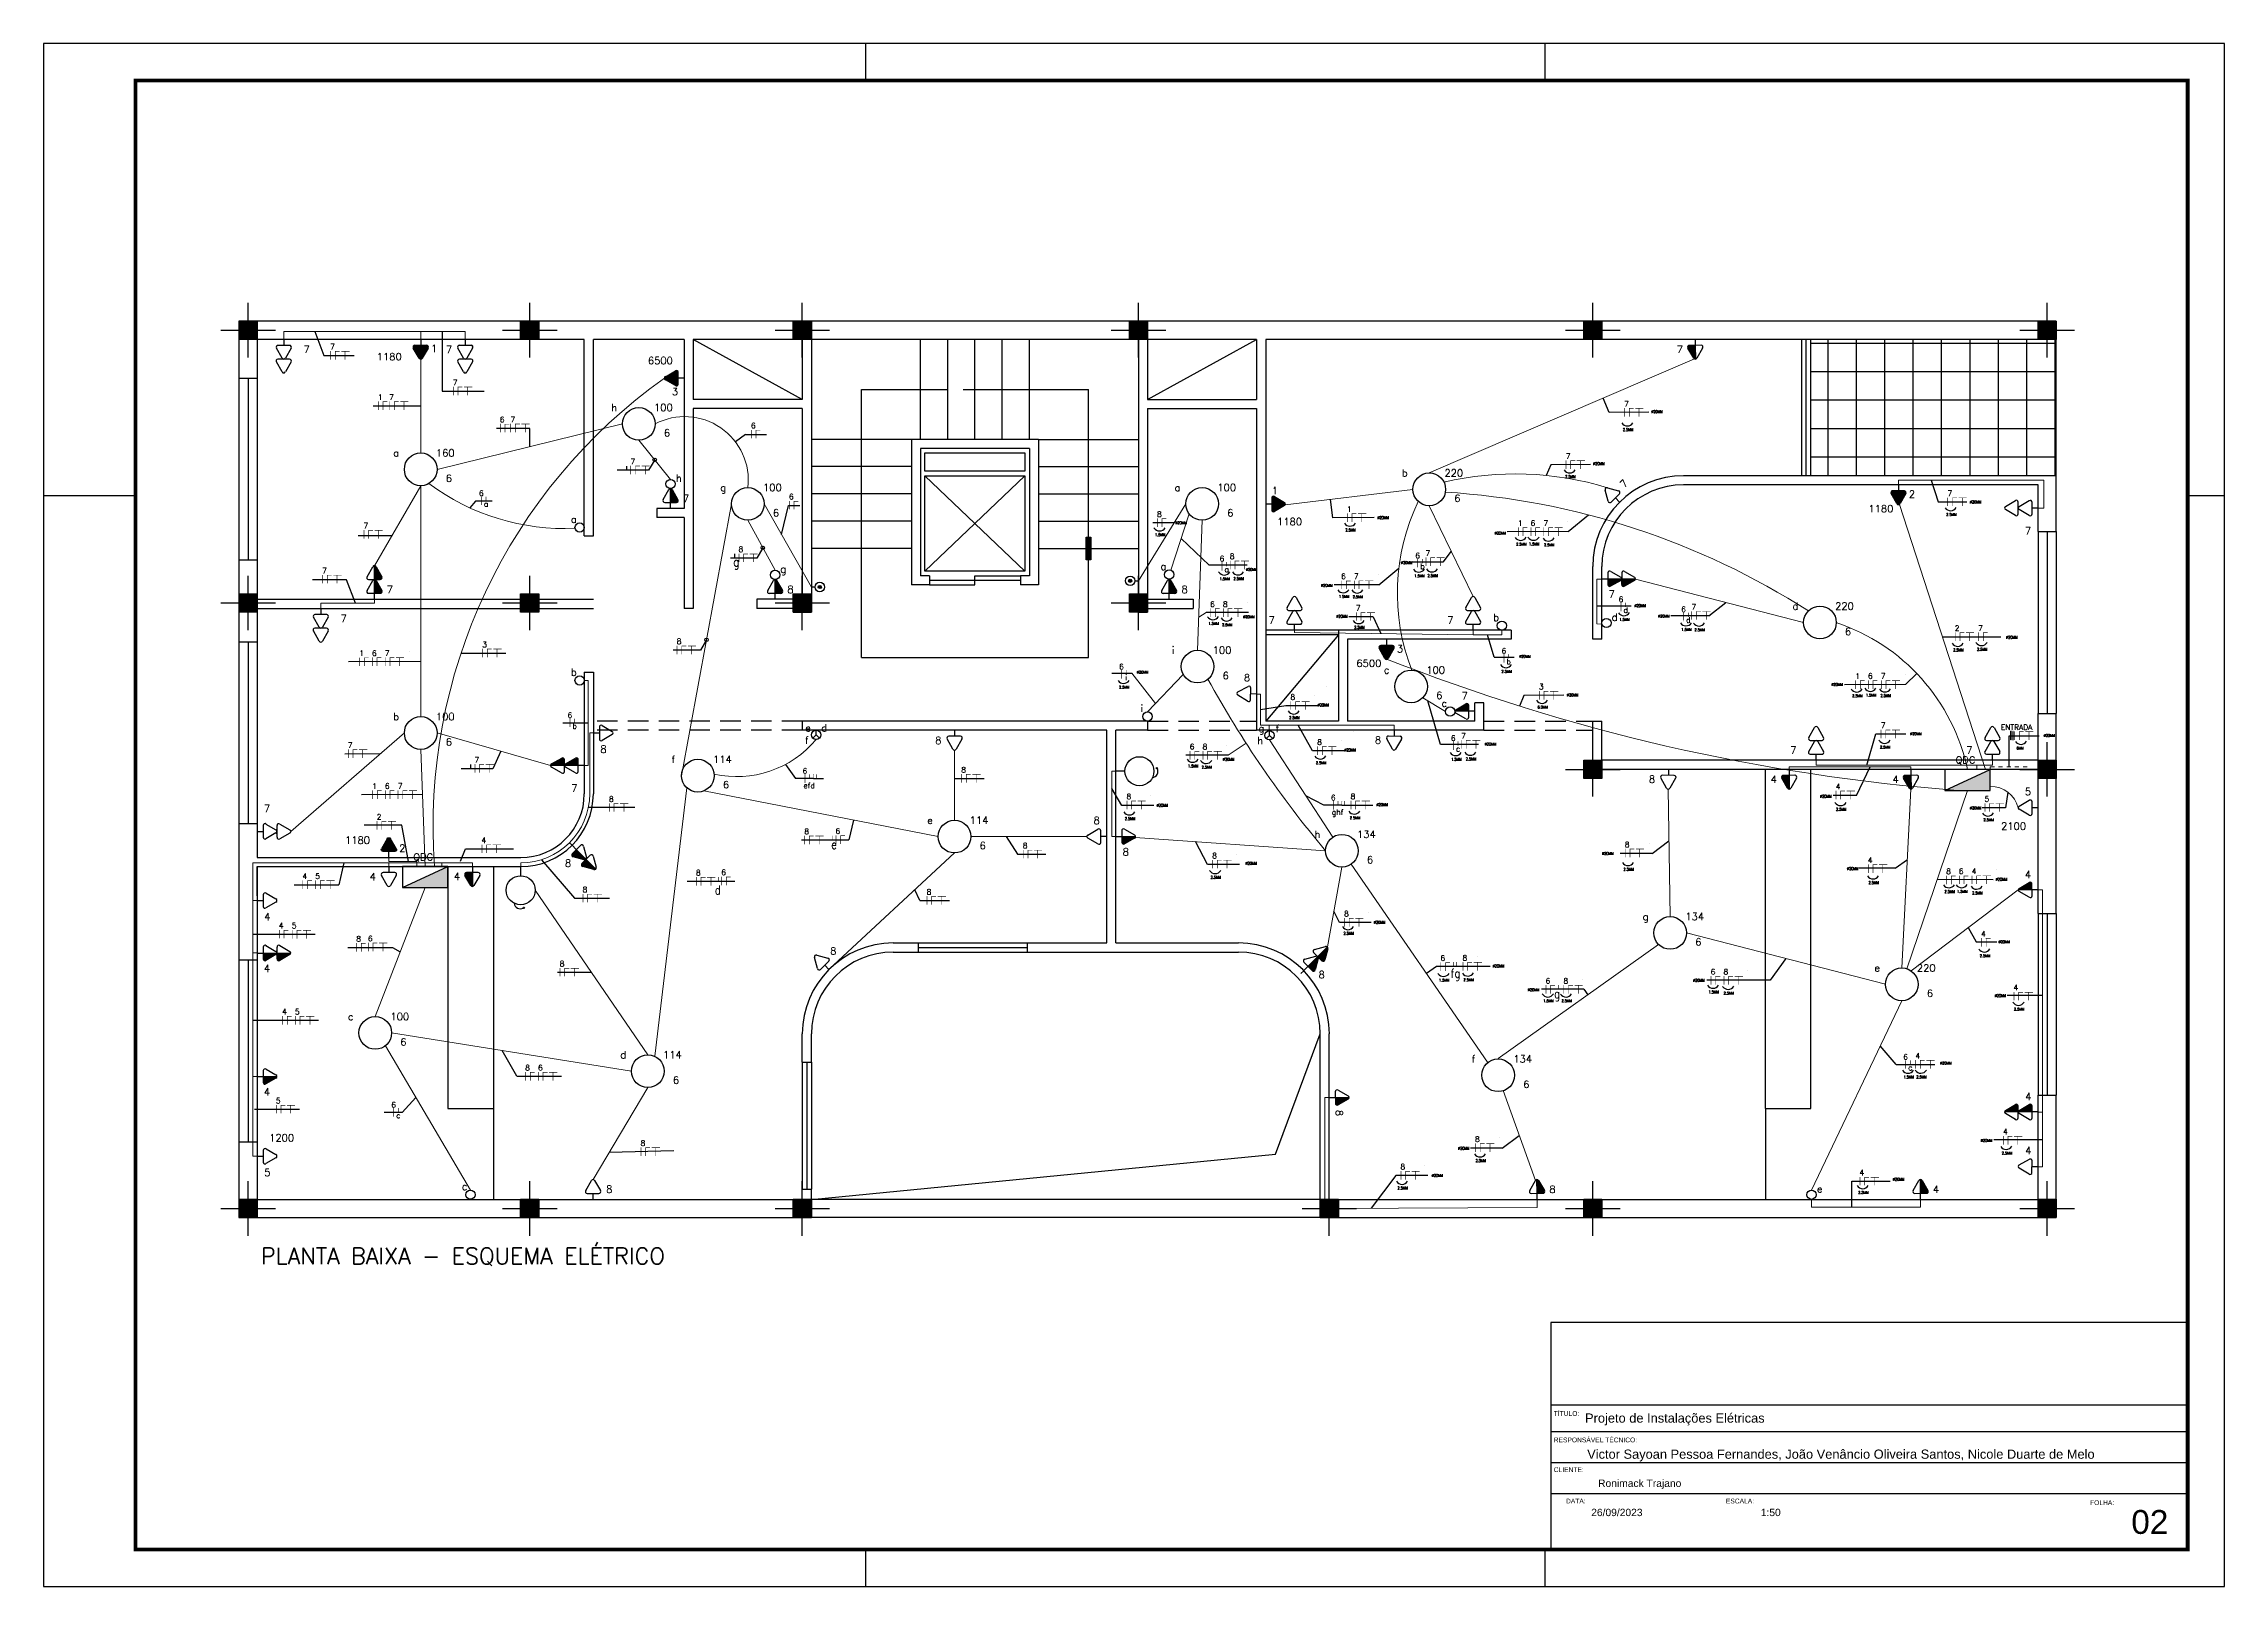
# Model space of a CAD drawing. Header units: metres. Extents: x 2426 to 5032, y 1997 to 4035.
# Drawn here: x 2483.2 to 2536.3, y 1996.9 to 2034.4 of the extents above; entities that cross this region are included whole.
import ezdxf
from ezdxf.enums import TextEntityAlignment as Align

# ---------------------------------------------------------------- set-up
doc = ezdxf.new("R2010")
doc.units = ezdxf.units.M
for name, pattern in [('CONTORNO_QUADRO_T', [0.35, 0.2, -0.15]), ('Contínuo', [0]), ('DASHED', [0.75, 0.5, -0.25])]:
    doc.linetypes.add(name, pattern=pattern)
for name, color, linetype in [('10', 10, 'Continuous'), ('2', 4, 'Continuous'), ('4', 136, 'Continuous'), ('Acessorios', 4, 'Continuous'), ('ALVENARIA', 7, 'Continuous'), ('ARQ-FOLHA', 7, 'Continuous'), ('CIRCUITOS', 250, 'Continuous'), ('ILUMINAÇÃO', 1, 'Contínuo'), ('INTERRUPTORES', 1, 'Continuous'), ('Quadros de Dist.', 1, 'Continuous'), ('TOMADAS-ENERGIA', 1, 'Continuous')]:
    doc.layers.add(name, color=color, linetype=linetype)
for name, color, linetype, lineweight in [('ELETRODUTO ENTRADA', 1, 'CONTORNO_QUADRO_T', 20), ('ELETRODUTOS', 5, 'Continuous', 20), ('SEÇÃO', 250, 'Contínuo', 30)]:
    doc.layers.add(name, color=color, linetype=linetype, lineweight=lineweight)
doc.styles.add('arial', font='arial.ttf')
doc.styles.add('N', font='romans.shx', dxfattribs={"height": 0.13})
doc.styles.add('ROMAND', font='romand__.ttf', dxfattribs={"width": 0.75})
doc.styles.add('ROMANS', font='ROMANS.shx', dxfattribs={"width": 0.8, "height": 0.1})

# ---------------------------------------------------------------- blocks, each defined once
blk = doc.blocks.new('FOLHA A2')
at = {"layer": 'ARQ-FOLHA'}
for p, q in [((594, 0), (0, 0)), ((0, 0), (0, -420)), ((224, -10), (224, 0)), ((409, -10), (409, 0)), ((594, -420), (594, 0)), ((0, -123), (25, -123)), ((584, -123), (594, -123)), ((224, -420), (224, -410)), ((409, -420), (409, -410)), ((0, -420), (594, -420))]:
    blk.add_line(p, q, dxfattribs=at)
at = {"layer": 'ARQ-FOLHA', "const_width": 1}
blk.add_lwpolyline([(25, -410), (584, -410), (584, -10), (25, -10), (25, -410)], dxfattribs=at)
blk = doc.blocks.new('st')
at = {"layer": '2'}
h = blk.add_hatch(color=256, dxfattribs=at)
h.paths.add_polyline_path([(0, 10), (0, 0), (10, 0), (10, 10)])
h.paths.add_polyline_path([(-10, 10), (-10, 0), (0, 0), (0, 10)])
h.paths.add_polyline_path([(-10, 0), (-10, -10), (0, -10), (0, 0)])
h.paths.add_polyline_path([(0, 0), (0, -10), (10, -10), (10, 0)])
at = {"layer": '10'}
for p, q in [((0, 30), (0, -30)), ((-30, 0), (30, 0))]:
    blk.add_line(p, q, dxfattribs=at)
at = {"layer": '4'}
blk.add_lwpolyline([(-10, -10), (-10, 10), (10, 10), (10, -10)], close=True, dxfattribs=at)
blk = doc.blocks.new('TEBAI01')
for p, q in [((-1.62, 1.95), (-0.35, 4.14)), ((-1.3, 1.32), (1.28, 1.32)), ((0, 0), (0, 1.32)), ((0.35, 4.14), (1.63, 1.92))]:
    blk.add_line(p, q)
for centre, start, end in [((-1.3, 1.71), 143.1332, 270.777), ((0, 3.97), 26.0479, 153.9521), ((1.3, 1.71), 267.1811, 32.5689)]:
    blk.add_arc(centre, 0.393, start, end)
at = {"style": 'ROMANS', "flags": 8}
for tag, p in [('020', (-5.03, 2.2)), ('001', (3.56, 2.23))]:
    blk.add_attdef(tag, text='', height=1.6, dxfattribs=at).set_placement(p, align=Align.MIDDLE_CENTER)
blk = doc.blocks.new('TEALT03')
for p, q in [((-1.62, 1.95), (-0.35, 4.14)), ((-1.3, 1.32), (1.28, 1.32)), ((0, 0), (0, 1.32)), ((0.35, 4.14), (1.63, 1.92))]:
    blk.add_line(p, q)
for centre, start, end in [((-1.3, 1.71), 143.1332, 270.777), ((0, 3.97), 26.0479, 153.9521), ((1.3, 1.71), 267.1811, 32.5689)]:
    blk.add_arc(centre, 0.393, start, end)
at = {"linetype": 'Continuous'}
for points in [[(-1.69, 1.75), (1.28, 1.32), (-1.62, 1.95)], [(1.28, 1.32), (-1.69, 1.75), (-1.31, 1.32)], [(-1.66, 1.54), (-1.31, 1.32), (-1.69, 1.75)], [(-1.31, 1.32), (-1.66, 1.54), (-1.51, 1.38)], [(-1.62, 1.95), (1.49, 1.37), (-0.35, 4.14)], [(1.49, 1.37), (-1.62, 1.95), (1.28, 1.32)], [(-0.35, 4.14), (1.64, 1.52), (-0.21, 4.3)], [(1.64, 1.52), (-0.35, 4.14), (1.49, 1.37)], [(-0.21, 4.3), (1.69, 1.72), (0, 4.36)], [(1.69, 1.72), (-0.21, 4.3), (1.64, 1.52)], [(0, 4.36), (1.63, 1.92), (0.21, 4.3)], [(1.63, 1.92), (0, 4.36), (1.69, 1.72)], [(0.35, 4.14), (0.21, 4.3), (1.63, 1.92)]]:
    blk.add_solid(points, dxfattribs=at)
at = {"style": 'ROMANS', "flags": 8}
for tag, p in [('020', (-4.82, 2.03)), ('001', (3.51, 2.07))]:
    blk.add_attdef(tag, text='', height=1.6, dxfattribs=at).set_placement(p, align=Align.MIDDLE_CENTER)
blk = doc.blocks.new('A$C0BD3781F')
blk.add_circle((0.36, 0.36), 0.36)
at = {"style": 'ROMANS', "flags": 8}
for tag, p in [('001', (0.188, 0.472)), ('009', (0.502, 0.474)), ('020', (0.356, 0.232))]:
    blk.add_attdef(tag, text='', height=0.16, dxfattribs=at).set_placement(p, align=Align.MIDDLE_CENTER)
blk = doc.blocks.new('Ir1s01')
blk.add_circle((0, 1.02), 1.02)
at = {"style": 'ROMANS', "flags": 8}
blk.add_attdef('009', text='', height=1.6, dxfattribs=at).set_placement((1.81, 2.29), align=Align.MIDDLE_CENTER)
blk = doc.blocks.new('TEMED02')
for p, q in [((-1.62, 1.95), (-0.35, 4.14)), ((-1.3, 1.32), (1.28, 1.32)), ((0, 1.32), (0, 4.36)), ((0, 0), (0, 1.32)), ((0.35, 4.14), (1.63, 1.92))]:
    blk.add_line(p, q)
for centre, start, end in [((-1.3, 1.71), 143.1332, 270.777), ((0, 3.97), 26.0479, 153.9521), ((1.3, 1.71), 267.1811, 32.5689)]:
    blk.add_arc(centre, 0.393, start, end)
at = {"linetype": 'Continuous'}
for points in [[(0, 4.36), (1.63, 1.92), (0.21, 4.3)], [(1.63, 1.92), (0, 4.36), (1.69, 1.72)], [(0, 1.32), (1.69, 1.72), (0, 4.36)], [(1.69, 1.72), (0, 1.32), (1.64, 1.52)], [(1.28, 1.32), (1.64, 1.52), (0, 1.32)], [(0.35, 4.14), (0.21, 4.3), (1.63, 1.92)], [(1.64, 1.52), (1.28, 1.32), (1.49, 1.37)]]:
    blk.add_solid(points, dxfattribs=at)
at = {"style": 'ROMANS', "flags": 8}
for tag, p in [('020', (-4.96, 2.19)), ('001', (3.39, 2.17))]:
    blk.add_attdef(tag, text='', height=1.6, dxfattribs=at).set_placement(p, align=Align.MIDDLE_CENTER)
blk = doc.blocks.new('A$C93b2c405')
at = {"layer": 'TOMADAS-ENERGIA'}
for p, q in [((0.252, 0.163), (0.188, 0.274)), ((0.334, 0.304), (0.205, 0.304)), ((0.269, 0.37), (0.269, 0.304)), ((0.35, 0.273), (0.287, 0.163)), ((0.251, 0.011), (0.188, 0.122)), ((0.334, 0.152), (0.205, 0.152)), ((0.35, 0.121), (0.287, 0.011))]:
    blk.add_line(p, q, dxfattribs=at)
for centre, start, end in [((0.205, 0.284), 87.1811, 212.5689), ((0.335, 0.284), 323.1332, 90.777), ((0.204, 0.132), 87.1811, 212.5689), ((0.269, 0.02), 206.0479, 333.9521), ((0.269, 0.172), 206.0479, 333.9521), ((0.334, 0.132), 323.1332, 90.777)]:
    blk.add_arc(centre, 0.0197, start, end, dxfattribs=at)
at = {"layer": 'TOMADAS-ENERGIA', "style": 'ROMANS', "flags": 8}
for tag, p in [('001', (0.091, 0.259)), ('020', (0.521, 0.26))]:
    blk.add_attdef(tag, text='', height=0.08, rotation=180, dxfattribs=at).set_placement(p, align=Align.MIDDLE_CENTER)
blk = doc.blocks.new('A$C8d71f97b')
at = {"layer": 'TOMADAS-ENERGIA'}
for p, q in [((0.27, 0.249), (0.333, 0.359)), ((0.351, 0.218), (0.351, 0.37)), ((0.369, 0.359), (0.432, 0.248)), ((0.27, 0.097), (0.333, 0.207)), ((0.286, 0.218), (0.415, 0.218)), ((0.286, 0.066), (0.415, 0.066)), ((0.351, 0.066), (0.351, 0.218)), ((0.351, 0), (0.351, 0.066)), ((0.369, 0.207), (0.432, 0.096))]:
    blk.add_line(p, q, dxfattribs=at)
for centre, start, end in [((0.286, 0.238), 143.1332, 270.777), ((0.351, 0.35), 26.0479, 153.9521), ((0.416, 0.238), 267.1811, 32.5689), ((0.286, 0.086), 143.1332, 270.777), ((0.351, 0.198), 26.0479, 153.9521), ((0.416, 0.086), 267.1811, 32.5689)]:
    blk.add_arc(centre, 0.0197, start, end, dxfattribs=at)
at = {"layer": 'TOMADAS-ENERGIA', "linetype": 'Continuous'}
for points in [[(0.351, 0.37), (0.432, 0.248), (0.361, 0.367)], [(0.432, 0.248), (0.351, 0.37), (0.436, 0.238)], [(0.351, 0.218), (0.436, 0.238), (0.351, 0.37)], [(0.369, 0.359), (0.361, 0.367), (0.432, 0.248)], [(0.436, 0.238), (0.351, 0.218), (0.433, 0.228)], [(0.415, 0.218), (0.433, 0.228), (0.351, 0.218)], [(0.351, 0.218), (0.432, 0.096), (0.361, 0.215)], [(0.432, 0.096), (0.351, 0.218), (0.436, 0.086)], [(0.351, 0.066), (0.436, 0.086), (0.351, 0.218)], [(0.436, 0.086), (0.351, 0.066), (0.433, 0.076)], [(0.415, 0.066), (0.433, 0.076), (0.351, 0.066)], [(0.369, 0.207), (0.361, 0.215), (0.432, 0.096)], [(0.433, 0.228), (0.415, 0.218), (0.425, 0.22)], [(0.433, 0.076), (0.415, 0.066), (0.425, 0.068)]]:
    blk.add_solid(points, dxfattribs=at)
at = {"layer": 'TOMADAS-ENERGIA', "style": 'ROMANS', "flags": 8}
for tag, p in [('020', (0.103, 0.11)), ('001', (0.52, 0.108))]:
    blk.add_attdef(tag, text='', height=0.08, dxfattribs=at).set_placement(p, align=Align.MIDDLE_CENTER)
blk = doc.blocks.new('Ir3s03')
for p, q in [((0, 1.02), (-0.72, 0.3)), ((0, 1.02), (0, 2.03)), ((0.72, 0.3), (0, 1.02)), ((0, 1.02), (0, 1.02))]:
    blk.add_line(p, q)
blk.add_circle((0, 1.02), 1.02)
at = {"style": 'ROMANS', "flags": 8}
for tag, p in [('031', (-2.03, -0.12)), ('030', (-1.77, 2.54)), ('009', (1.79, 2.54))]:
    blk.add_attdef(tag, text='', height=1.6, dxfattribs=at).set_placement(p, align=Align.MIDDLE_CENTER)
blk = doc.blocks.new('A$C5681756B')
at = {"layer": 'Quadros de Dist.'}
for p, q in [((0.951, 0.228), (0.452, 0.228)), ((0.452, 0.228), (0.452, 0)), ((0.452, 0), (0.951, 0.228)), ((0.951, 0), (0.951, 0.228)), ((0.452, 0), (0.951, 0))]:
    blk.add_line(p, q, dxfattribs=at)
at = {"layer": 'Quadros de Dist.', "linetype": 'Continuous'}
blk.add_solid([(0.951, 0.227), (0.452, 0), (0.951, 0)], dxfattribs=at)
at = {"layer": 'Quadros de Dist.', "style": 'ROMANS', "flags": 8}
for tag, p in [('020', (0.206, 0.334)), ('001', (1.041, 0.331))]:
    blk.add_attdef(tag, text='', height=0.16, dxfattribs=at).set_placement(p, align=Align.MIDDLE_CENTER)
blk = doc.blocks.new('Ircamp08')
blk.add_line((0, 0.8), (0, 0))
for radius in [1.04, 0.36]:
    blk.add_circle((0, 1.84), radius)
at = {"linetype": 'Continuous'}
for points in [[(-0.36, 1.84), (-0.31, 1.66), (-0.31, 2.02)], [(-0.31, 2.02), (-0.18, 1.53), (-0.18, 2.15)], [(-0.18, 1.53), (-0.31, 2.02), (-0.31, 1.66)], [(-0.18, 2.15), (0, 1.48), (0, 2.2)], [(0, 1.48), (-0.18, 2.15), (-0.18, 1.53)], [(0, 2.2), (0.18, 1.53), (0.18, 2.15)], [(0.18, 1.53), (0, 2.2), (0, 1.48)], [(0.18, 2.15), (0.31, 1.66), (0.31, 2.02)], [(0.31, 1.66), (0.18, 2.15), (0.18, 1.53)], [(0.36, 1.84), (0.31, 2.02), (0.31, 1.66)]]:
    blk.add_solid(points, dxfattribs=at)
at = {"style": 'ROMANS', "flags": 8}
blk.add_attdef('009', text='', height=1.6, dxfattribs=at).set_placement((1.3, 3.14), align=Align.MIDDLE_CENTER)
blk = doc.blocks.new('Tgcig02')
blk.add_line((0, 1), (0, 0))
for centre, radius in [((0, 2.6), 1.6), ((-0.35, 4.52), 0.0696)]:
    blk.add_circle(centre, radius)
blk.add_arc((0.03, 3.95), 0.686, 7.0471, 118.0951)
blk = doc.blocks.new('FNT')
at = {"const_width": 0.24}
for points in [[(0.12, 1.68), (0.12, -1.68)], [(1.84, 1.56), (3.68, 1.56)], [(1.96, 1.44), (1.96, -1.68)], [(4.32, 1.56), (7.52, 1.56)], [(5.8, 1.44), (5.8, -1.68)]]:
    blk.add_lwpolyline(points, dxfattribs=at)
at = {"style": 'ROMANS', "flags": 8}
blk.add_attdef('001', text='', height=1.6, dxfattribs=at).set_placement((0.89, 3.34), align=Align.MIDDLE_CENTER)
blk = doc.blocks.new('A$C27EA2FDF')
at = {"const_width": 0.009}
for points in [[(0.04, 0.126), (0.04, 0)], [(0.104, 0.121), (0.173, 0.121)], [(0.109, 0.117), (0.109, 0)]]:
    blk.add_lwpolyline(points, dxfattribs=at)
at = {"style": 'ROMANS', "flags": 8}
blk.add_attdef('001', text='', height=0.06, dxfattribs=at).set_placement((0.069, 0.188), align=Align.MIDDLE_CENTER)
blk = doc.blocks.new('A$C3508442B')
at = {"const_width": 0.024}
for points in [[(0.227, 0.043), (0.392, 0.012)], [(0.262, 0.224), (0.592, 0.161)]]:
    blk.add_lwpolyline(points, dxfattribs=at)
at = {"style": 'ROMANS', "flags": 8}
for tag, p in [('001', (0.105, 0.258)), ('009', (0.634, 0.329))]:
    blk.add_attdef(tag, text='', height=0.16, rotation=79, dxfattribs=at).set_placement(p, align=Align.MIDDLE_CENTER)

msp = doc.modelspace()

# ---------------------------------------------------------------- hatches: boundary and pattern name
at = {"layer": 'Acessorios'}
msp.add_hatch(color=256, dxfattribs=at).paths.add_polyline_path([(2508.609, 2022.428), (2508.719, 2022.428), (2508.719, 2021.875), (2508.609, 2021.875)])
at = {"layer": 'ALVENARIA'}
h = msp.add_hatch(dxfattribs=at)
h.set_pattern_fill('NET', color=256, scale=5.53413, angle=90, style=0)
h.set_pattern_definition([(90, (2718.9926, 2256.8158), (-0.6917663, 2e-16), []), (180, (2718.9926, 2256.8158), (-3e-16, -0.6917663), [])])
h.paths.add_polyline_path([(2526.263, 2027.243), (2526.263, 2023.922), (2532.239, 2023.922), (2532.239, 2027.243), (2531.797, 2027.243)])
at = {"layer": 'CIRCUITOS'}
h = msp.add_hatch(color=256, dxfattribs=at)
h.dxf.hatch_style = 1
h.paths.add_polyline_path([(2531.144, 2017.698), (2531.135, 2017.698), (2531.135, 2017.588), (2531.144, 2017.588)])
h.paths.add_polyline_path([(2531.144, 2017.588), (2531.135, 2017.588), (2531.135, 2017.487), (2531.144, 2017.487)])
h.paths.add_polyline_path([(2531.19, 2017.695), (2531.183, 2017.695), (2531.183, 2017.588), (2531.19, 2017.588)])
h.paths.add_polyline_path([(2531.19, 2017.588), (2531.183, 2017.588), (2531.183, 2017.491), (2531.19, 2017.491)])

# ---------------------------------------------------------------- linework, layer by layer
at = {"color": 18, "true_color": 0x000000}
for p, q in [((2500.308, 2024.927), (2500.063, 2024.744)), ((2493.725, 2023.304), (2493.589, 2023.14)), ((2523.774, 2020.512), (2524.19, 2020.835)), ((2528.57, 2018.84), (2528.845, 2019.103)), ((2527.378, 2016.137), (2527.705, 2016.831)), ((2528.315, 2014.364), (2528.613, 2014.573)), ((2491.71, 2012.437), (2491.896, 2012.324))]:
    msp.add_line(p, q, dxfattribs=at)
at = {"layer": 'Acessorios'}
for p, q in [((2501.691, 2025.782), (2499.035, 2027.243)), ((2504.569, 2024.808), (2504.569, 2027.243)), ((2505.233, 2024.808), (2505.233, 2027.243)), ((2505.897, 2024.808), (2505.897, 2027.243)), ((2506.561, 2024.808), (2506.561, 2027.243)), ((2507.225, 2024.808), (2507.225, 2027.243)), ((2510.103, 2025.782), (2512.759, 2027.243)), ((2526.041, 2023.922), (2526.041, 2027.243)), ((2526.152, 2023.922), (2526.152, 2027.243)), ((2526.263, 2023.922), (2526.263, 2027.243)), ((2487.966, 2026.291), (2487.966, 2021.863)), ((2488.188, 2026.291), (2488.188, 2021.863)), ((2488.409, 2026.291), (2488.409, 2021.863)), ((2503.13, 2019.495), (2503.13, 2026.025)), ((2503.13, 2026.025), (2505.233, 2026.025)), ((2505.607, 2026.025), (2508.664, 2026.025)), ((2508.664, 2019.495), (2508.664, 2026.025)), ((2504.347, 2024.808), (2501.912, 2024.808)), ((2507.447, 2024.808), (2509.882, 2024.808)), ((2504.347, 2024.143), (2501.912, 2024.143)), ((2507.114, 2021.598), (2504.679, 2023.922)), ((2504.679, 2021.598), (2507.114, 2023.922)), ((2507.447, 2024.143), (2509.882, 2024.143)), ((2504.347, 2023.479), (2501.912, 2023.479)), ((2507.447, 2023.479), (2509.882, 2023.479)), ((2504.347, 2022.815), (2501.912, 2022.815)), ((2507.447, 2022.815), (2509.882, 2022.815)), ((2531.797, 2022.561), (2531.797, 2018.133)), ((2532.018, 2022.561), (2532.018, 2018.133)), ((2532.239, 2022.561), (2532.239, 2018.133)), ((2504.347, 2022.151), (2501.912, 2022.151)), ((2507.447, 2022.151), (2509.882, 2022.151)), ((2504.79, 2021.376), (2507.004, 2021.376)), ((2504.79, 2021.266), (2505.897, 2021.266)), ((2505.897, 2021.266), (2505.897, 2021.487)), ((2505.897, 2021.487), (2507.004, 2021.487)), ((2514.752, 2020.159), (2512.981, 2020.159)), ((2514.752, 2020.048), (2512.981, 2017.945)), ((2514.752, 2020.048), (2512.981, 2020.048)), ((2487.966, 2019.871), (2487.966, 2015.444)), ((2488.188, 2019.871), (2488.188, 2015.444)), ((2488.409, 2019.871), (2488.409, 2015.444)), ((2503.13, 2019.495), (2508.664, 2019.495)), ((2525.156, 2008.515), (2525.156, 2016.772)), ((2526.263, 2008.515), (2526.263, 2016.772)), ((2493.058, 2014.403), (2493.058, 2008.515)), ((2494.165, 2014.403), (2494.165, 2008.515)), ((2531.797, 2013.263), (2531.797, 2008.836)), ((2532.018, 2013.263), (2532.018, 2008.836)), ((2532.239, 2013.263), (2532.239, 2008.836)), ((2487.966, 2012.123), (2487.966, 2007.696)), ((2488.188, 2012.123), (2488.188, 2007.696)), ((2488.409, 2012.123), (2488.409, 2007.696)), ((2504.513, 2012.544), (2507.17, 2012.544)), ((2504.513, 2012.433), (2507.17, 2012.433)), ((2504.513, 2012.323), (2507.17, 2012.323)), ((2501.691, 2009.644), (2501.691, 2006.545)), ((2501.802, 2009.644), (2501.802, 2006.545)), ((2501.912, 2009.644), (2501.912, 2006.545)), ((2493.058, 2008.515), (2494.165, 2008.515)), ((2525.156, 2008.515), (2526.263, 2008.515)), ((2514.309, 2006.301), (2501.912, 2006.301)), ((2514.309, 2005.859), (2501.912, 2005.859))]:
    msp.add_line(p, q, dxfattribs=at)
at = {"layer": 'Acessorios', "linetype": 'DASHED'}
for p, q in [((2501.691, 2017.945), (2496.6, 2017.945)), ((2510.103, 2017.945), (2512.759, 2017.945)), ((2518.293, 2017.945), (2520.95, 2017.945)), ((2501.691, 2017.724), (2496.6, 2017.724)), ((2510.103, 2017.724), (2512.759, 2017.724)), ((2518.293, 2017.724), (2520.95, 2017.724))]:
    msp.add_line(p, q, dxfattribs=at)
at = {"layer": 'Acessorios'}
for points in [[(2504.679, 2024.033), (2504.679, 2024.476), (2507.114, 2024.476), (2507.114, 2024.033)], [(2504.679, 2021.598), (2504.679, 2023.922), (2507.114, 2023.922), (2507.114, 2021.598)], [(2508.609, 2022.428), (2508.719, 2022.428), (2508.719, 2021.875), (2508.609, 2021.875)]]:
    msp.add_lwpolyline(points, close=True, dxfattribs=at)
at = {"layer": 'ALVENARIA'}
for p, q in [((2532.239, 2027.685), (2487.966, 2027.685)), ((2487.966, 2027.685), (2487.966, 2026.291)), ((2532.239, 2027.243), (2532.239, 2027.685)), ((2496.378, 2027.243), (2488.409, 2027.243)), ((2488.409, 2027.243), (2488.409, 2026.291)), ((2496.378, 2022.461), (2496.378, 2027.243)), ((2496.6, 2022.461), (2496.6, 2027.243)), ((2498.813, 2027.243), (2496.6, 2027.243)), ((2498.813, 2027.243), (2498.813, 2023.125)), ((2509.882, 2027.243), (2499.035, 2027.243)), ((2499.035, 2027.243), (2499.035, 2025.782)), ((2501.691, 2027.243), (2501.691, 2025.782)), ((2501.912, 2027.243), (2501.912, 2020.602)), ((2509.882, 2027.243), (2509.882, 2020.602)), ((2510.103, 2027.243), (2510.103, 2025.782)), ((2512.759, 2027.243), (2510.103, 2027.243)), ((2512.759, 2027.243), (2512.759, 2025.782)), ((2512.981, 2027.243), (2512.981, 2017.945)), ((2532.239, 2027.243), (2512.981, 2027.243)), ((2532.239, 2023.922), (2532.239, 2027.243)), ((2488.409, 2026.291), (2487.966, 2026.291)), ((2501.691, 2025.782), (2499.035, 2025.782)), ((2501.691, 2025.56), (2499.035, 2025.56)), ((2499.035, 2025.56), (2499.035, 2020.69)), ((2501.691, 2025.56), (2501.691, 2021.044)), ((2510.103, 2025.782), (2512.759, 2025.782)), ((2510.103, 2025.56), (2510.103, 2020.602)), ((2510.103, 2025.56), (2512.759, 2025.56)), ((2512.759, 2025.56), (2512.759, 2017.724)), ((2504.347, 2024.808), (2504.347, 2021.266)), ((2507.447, 2024.808), (2504.347, 2024.808)), ((2504.569, 2024.586), (2504.569, 2021.487)), ((2507.225, 2024.586), (2504.569, 2024.586)), ((2507.225, 2024.586), (2507.225, 2021.487)), ((2507.447, 2024.808), (2507.447, 2021.266)), ((2532.239, 2023.922), (2523.163, 2023.922)), ((2532.239, 2022.561), (2532.239, 2023.922)), ((2531.797, 2023.701), (2523.163, 2023.701)), ((2531.797, 2022.561), (2531.797, 2023.701)), ((2498.149, 2023.125), (2498.149, 2022.904)), ((2498.813, 2023.125), (2498.149, 2023.125)), ((2498.813, 2022.904), (2498.149, 2022.904)), ((2498.813, 2022.904), (2498.813, 2020.69)), ((2496.378, 2022.461), (2496.6, 2022.461)), ((2531.797, 2022.561), (2532.239, 2022.561)), ((2487.966, 2021.863), (2487.966, 2019.871)), ((2488.409, 2021.863), (2487.966, 2021.863)), ((2488.409, 2021.863), (2488.409, 2020.912)), ((2520.95, 2019.938), (2520.95, 2021.708)), ((2521.171, 2019.938), (2521.171, 2021.708)), ((2504.79, 2021.266), (2504.347, 2021.266)), ((2504.79, 2021.487), (2504.569, 2021.487)), ((2504.79, 2021.487), (2504.79, 2021.266)), ((2507.004, 2021.487), (2507.004, 2021.266)), ((2507.225, 2021.487), (2507.004, 2021.487)), ((2507.447, 2021.266), (2507.004, 2021.266)), ((2488.409, 2020.912), (2496.6, 2020.912)), ((2488.409, 2020.69), (2496.6, 2020.69)), ((2488.409, 2020.69), (2488.409, 2019.871)), ((2499.035, 2020.69), (2498.813, 2020.69)), ((2500.584, 2020.912), (2500.584, 2020.69)), ((2501.47, 2020.912), (2500.584, 2020.912)), ((2501.47, 2020.69), (2500.584, 2020.69)), ((2501.47, 2020.923), (2501.47, 2021.044)), ((2501.47, 2021.044), (2501.691, 2021.044)), ((2501.47, 2020.69), (2501.47, 2020.602)), ((2501.47, 2020.602), (2501.912, 2020.602)), ((2509.882, 2020.602), (2510.103, 2020.602)), ((2510.103, 2020.912), (2511.21, 2020.912)), ((2510.103, 2020.69), (2511.21, 2020.69)), ((2511.21, 2020.912), (2511.21, 2020.69)), ((2514.752, 2020.159), (2514.752, 2017.945)), ((2518.958, 2020.159), (2514.752, 2020.159)), ((2518.958, 2020.159), (2518.958, 2019.938)), ((2488.409, 2019.871), (2487.966, 2019.871)), ((2514.973, 2019.938), (2514.973, 2017.945)), ((2518.958, 2019.938), (2514.973, 2019.938)), ((2521.171, 2019.938), (2520.95, 2019.938)), ((2496.378, 2019.141), (2496.378, 2016.174)), ((2496.378, 2019.141), (2496.6, 2019.141)), ((2496.6, 2019.141), (2496.6, 2016.174)), ((2510.103, 2017.945), (2501.691, 2017.945)), ((2501.691, 2017.945), (2501.691, 2017.724)), ((2510.103, 2017.945), (2510.103, 2017.724)), ((2514.752, 2017.945), (2512.981, 2017.945)), ((2518.072, 2017.945), (2514.973, 2017.945)), ((2518.072, 2017.945), (2518.072, 2018.388)), ((2518.293, 2018.388), (2518.072, 2018.388)), ((2518.293, 2017.724), (2518.293, 2018.388)), ((2520.95, 2016.772), (2520.95, 2017.945)), ((2520.95, 2017.945), (2521.171, 2017.945)), ((2521.171, 2016.993), (2521.171, 2017.945)), ((2531.797, 2018.133), (2532.239, 2018.133)), ((2531.797, 2016.993), (2531.797, 2018.133)), ((2532.239, 2013.263), (2532.239, 2018.133)), ((2509.107, 2017.724), (2501.691, 2017.724)), ((2509.107, 2012.544), (2509.107, 2017.724)), ((2510.103, 2017.724), (2509.328, 2017.724)), ((2509.328, 2012.544), (2509.328, 2017.724)), ((2518.293, 2017.724), (2512.759, 2017.724)), ((2531.797, 2016.993), (2521.171, 2016.993)), ((2531.797, 2016.772), (2520.95, 2016.772)), ((2531.797, 2013.263), (2531.797, 2016.772)), ((2487.966, 2015.444), (2487.966, 2012.123)), ((2488.409, 2015.444), (2487.966, 2015.444)), ((2488.409, 2015.444), (2488.409, 2014.625)), ((2488.409, 2014.625), (2494.829, 2014.625)), ((2488.409, 2014.403), (2494.829, 2014.403)), ((2488.409, 2014.403), (2488.409, 2012.123)), ((2488.409, 2013.69), (2488.409, 2014.403)), ((2531.797, 2013.263), (2532.239, 2013.263)), ((2488.409, 2012.123), (2487.966, 2012.123)), ((2503.905, 2012.544), (2504.513, 2012.544)), ((2503.905, 2012.323), (2504.513, 2012.323)), ((2504.513, 2012.544), (2504.513, 2012.323)), ((2507.17, 2012.544), (2507.17, 2012.323)), ((2507.17, 2012.544), (2509.107, 2012.544)), ((2507.17, 2012.323), (2512.317, 2012.323)), ((2509.328, 2012.544), (2512.317, 2012.544)), ((2501.691, 2009.644), (2501.691, 2010.33)), ((2501.912, 2009.644), (2501.912, 2010.33)), ((2513.217, 2007.402), (2514.309, 2010.33)), ((2514.309, 2005.859), (2514.309, 2010.33)), ((2514.53, 2006.301), (2514.53, 2010.33)), ((2501.691, 2009.644), (2501.912, 2009.644)), ((2494.165, 2008.515), (2494.165, 2006.301)), ((2525.156, 2008.515), (2525.156, 2006.301)), ((2531.797, 2006.301), (2531.797, 2008.836)), ((2531.797, 2008.836), (2532.239, 2008.836)), ((2532.239, 2005.859), (2532.239, 2008.836)), ((2487.966, 2007.696), (2487.966, 2005.859)), ((2488.409, 2007.696), (2487.966, 2007.696)), ((2488.409, 2007.696), (2488.409, 2006.301)), ((2501.912, 2006.301), (2513.217, 2007.402)), ((2487.966, 2006.301), (2487.966, 2005.859)), ((2488.409, 2006.301), (2501.691, 2006.301)), ((2488.409, 2006.301), (2489.848, 2006.301)), ((2501.691, 2006.301), (2501.691, 2006.545)), ((2501.691, 2006.545), (2501.912, 2006.545)), ((2501.912, 2005.859), (2501.912, 2006.545)), ((2514.53, 2006.301), (2531.797, 2006.301)), ((2487.966, 2005.859), (2501.912, 2005.859)), ((2514.309, 2005.859), (2532.239, 2005.859))]:
    msp.add_line(p, q, dxfattribs=at)
for centre, radius, start, end in [((2523.163, 2021.708), 2.214, 90, 180), ((2523.163, 2021.708), 1.992, 90, 180), ((2494.829, 2016.174), 1.771, 270, 0), ((2494.829, 2016.174), 1.55, 270, 0), ((2503.905, 2010.33), 2.214, 90, 180), ((2503.905, 2010.33), 1.992, 90, 180), ((2512.317, 2010.33), 2.214, 0, 90), ((2512.317, 2010.33), 1.992, 0, 90)]:
    msp.add_arc(centre, radius, start, end, dxfattribs=at)
at = {"layer": 'ARQ-FOLHA'}
for p, q in [((2535.443, 2003.298), (2519.924, 2003.298)), ((2519.924, 2003.298), (2519.924, 1997.771)), ((2535.443, 2001.287), (2519.924, 2001.287)), ((2519.924, 2000.737), (2519.924, 2000.737)), ((2535.443, 2000.643), (2519.924, 2000.643)), ((2519.924, 1999.892), (2519.924, 1999.892)), ((2535.443, 1999.887), (2519.924, 1999.887)), ((2535.443, 1999.131), (2519.924, 1999.131))]:
    msp.add_line(p, q, dxfattribs=at)
at = {"layer": 'CIRCUITOS'}
for p, q in [((2489.81, 2027.43), (2490.033, 2026.848)), ((2492.918, 2027.43), (2492.918, 2025.977)), ((2490.033, 2026.848), (2490.775, 2026.848)), ((2492.918, 2025.977), (2493.939, 2025.977)), ((2492.394, 2025.618), (2491.237, 2025.618)), ((2521.349, 2025.462), (2521.2, 2025.81)), ((2522.316, 2025.468), (2521.349, 2025.462)), ((2495.05, 2025.074), (2494.237, 2025.074)), ((2495.05, 2024.63), (2495.05, 2025.074)), ((2500.308, 2024.927), (2500.822, 2024.927)), ((2498.094, 2024.309), (2497.946, 2024.055)), ((2497.512, 2024.055), (2497.176, 2024.055)), ((2497.414, 2024.055), (2497.414, 2024.156)), ((2497.946, 2024.055), (2497.414, 2024.055)), ((2519.925, 2024.189), (2519.817, 2023.927)), ((2520.892, 2024.195), (2519.925, 2024.189)), ((2529.192, 2023.814), (2529.364, 2023.283)), ((2494.136, 2023.304), (2493.725, 2023.304)), ((2514.614, 2022.898), (2514.559, 2023.345)), ((2529.364, 2023.283), (2530.062, 2023.283)), ((2501.184, 2022.493), (2501.352, 2023.197)), ((2501.352, 2023.197), (2501.627, 2023.197)), ((2510.744, 2022.775), (2510.229, 2022.775)), ((2515.62, 2022.904), (2514.614, 2022.898)), ((2520.34, 2022.803), (2520.34, 2022.803)), ((2520.349, 2022.563), (2520.842, 2022.969)), ((2491.689, 2022.46), (2490.866, 2022.46)), ((2491.783, 2022.624), (2491.783, 2022.624)), ((2511.603, 2021.744), (2510.919, 2022.393)), ((2520.349, 2022.563), (2518.863, 2022.554)), ((2500.113, 2021.915), (2499.945, 2021.915)), ((2500.048, 2021.915), (2500.048, 2022.016)), ((2500.579, 2021.915), (2500.048, 2021.915)), ((2500.727, 2022.169), (2500.579, 2021.915)), ((2512.529, 2021.744), (2511.603, 2021.744)), ((2515.733, 2021.268), (2516.226, 2021.674)), ((2517.297, 2021.82), (2516.544, 2021.82)), ((2517.5, 2022.085), (2517.297, 2021.82)), ((2490.583, 2021.384), (2489.761, 2021.384)), ((2490.804, 2020.818), (2490.583, 2021.384)), ((2515.733, 2021.268), (2514.647, 2021.262)), ((2515.724, 2021.508), (2515.724, 2021.508)), ((2512.559, 2020.59), (2511.529, 2020.59)), ((2512.532, 2020.829), (2512.532, 2020.829)), ((2521.047, 2020.753), (2521.887, 2020.753)), ((2521.399, 2020.753), (2521.399, 2020.753)), ((2515.6, 2020.485), (2515.005, 2020.485)), ((2515.6, 2020.485), (2515.785, 2020.078)), ((2518.546, 2019.5), (2518.386, 2020.049)), ((2523.774, 2020.512), (2522.849, 2020.512)), ((2492.111, 2019.636), (2492.111, 2019.636)), ((2499.208, 2019.672), (2498.543, 2019.672)), ((2499.356, 2019.926), (2499.208, 2019.672)), ((2529.468, 2019.998), (2530.889, 2019.998)), ((2492.394, 2019.398), (2490.634, 2019.387)), ((2509.229, 2019.116), (2509.717, 2019.116)), ((2518.546, 2019.5), (2519.035, 2019.5)), ((2528.56, 2019.08), (2528.56, 2019.08)), ((2514.176, 2018.569), (2514.176, 2018.569)), ((2514.466, 2018.793), (2514.466, 2018.793)), ((2519.272, 2018.573), (2519.165, 2018.311)), ((2520.24, 2018.579), (2519.272, 2018.573)), ((2528.57, 2018.84), (2527.083, 2018.831)), ((2513.47, 2018.319), (2512.854, 2018.225)), ((2514.246, 2018.319), (2513.47, 2018.319)), ((2517.239, 2017.374), (2516.928, 2018.438)), ((2496.472, 2017.899), (2495.858, 2017.899)), ((2514.123, 2017.221), (2513.772, 2017.848)), ((2514.828, 2017.471), (2514.828, 2017.471)), ((2515.118, 2017.696), (2515.118, 2017.696)), ((2527.629, 2016.875), (2527.845, 2017.633)), ((2527.845, 2017.633), (2528.573, 2017.633)), ((2531.09, 2016.83), (2531.095, 2017.588)), ((2531.095, 2017.588), (2531.823, 2017.588)), ((2531.135, 2017.487), (2531.135, 2017.698)), ((2531.144, 2017.698), (2531.135, 2017.698)), ((2531.144, 2017.487), (2531.135, 2017.487)), ((2531.19, 2017.695), (2531.183, 2017.695)), ((2531.183, 2017.695), (2531.183, 2017.491)), ((2531.183, 2017.491), (2531.19, 2017.491)), ((2491.406, 2017.147), (2490.545, 2017.143)), ((2491.18, 2017.15), (2491.18, 2017.15)), ((2493.618, 2016.788), (2493.618, 2016.889)), ((2494.346, 2017.213), (2494.149, 2016.788)), ((2501.277, 2016.891), (2501.525, 2016.546)), ((2512.063, 2017.12), (2511.032, 2017.12)), ((2512.035, 2017.359), (2512.035, 2017.359)), ((2514.899, 2017.221), (2514.123, 2017.221)), ((2518.164, 2017.374), (2517.239, 2017.374)), ((2492.427, 2016.4), (2492.427, 2016.4)), ((2493.715, 2016.788), (2493.379, 2016.788)), ((2494.149, 2016.788), (2493.618, 2016.788)), ((2501.963, 2016.546), (2501.525, 2016.546)), ((2501.963, 2016.546), (2502.205, 2016.546)), ((2505.399, 2016.552), (2505.399, 2016.552)), ((2505.399, 2016.552), (2506.122, 2016.552)), ((2492.437, 2016.16), (2490.95, 2016.151)), ((2496.48, 2015.854), (2497.607, 2015.854)), ((2509.477, 2015.895), (2509.228, 2016.308)), ((2510.253, 2015.895), (2509.477, 2015.895)), ((2510.182, 2016.145), (2510.182, 2016.145)), ((2514.397, 2015.898), (2513.962, 2016.127)), ((2514.835, 2015.898), (2514.397, 2015.898)), ((2514.835, 2015.898), (2515.587, 2015.898)), ((2527.378, 2016.137), (2526.804, 2016.137)), ((2531.006, 2015.835), (2530.433, 2015.835)), ((2531.064, 2016.213), (2531.006, 2015.835)), ((2491.93, 2015.416), (2491.016, 2015.416)), ((2492.1, 2014.531), (2491.93, 2015.416)), ((2491.93, 2015.416), (2491.93, 2015.416)), ((2502.934, 2015.536), (2502.827, 2015.052)), ((2493.362, 2014.535), (2493.484, 2014.837)), ((2493.484, 2014.837), (2494.656, 2014.837)), ((2501.667, 2015.052), (2502.827, 2015.052)), ((2506.66, 2015.134), (2506.934, 2014.707)), ((2511.565, 2014.456), (2511.274, 2015.013)), ((2522.322, 2014.975), (2522.322, 2014.975)), ((2522.392, 2014.725), (2522.805, 2015.03)), ((2495.34, 2014.571), (2496.138, 2013.635)), ((2506.934, 2014.707), (2507.621, 2014.707)), ((2512.34, 2014.456), (2511.565, 2014.456)), ((2512.27, 2014.706), (2512.27, 2014.706)), ((2522.392, 2014.725), (2521.616, 2014.725)), ((2528.315, 2014.364), (2527.432, 2014.364)), ((2530.773, 2014.325), (2530.773, 2014.325)), ((2498.884, 2014.047), (2500.044, 2014.047)), ((2504.555, 2013.579), (2504.436, 2013.841)), ((2530.7, 2014.085), (2529.342, 2014.087)), ((2496.138, 2013.635), (2496.99, 2013.635)), ((2504.555, 2013.579), (2504.555, 2013.579)), ((2504.555, 2013.579), (2505.278, 2013.579)), ((2514.778, 2013.042), (2514.643, 2013.315)), ((2515.483, 2013.292), (2515.483, 2013.292)), ((2515.553, 2013.042), (2514.778, 2013.042)), ((2530.098, 2012.917), (2530.289, 2012.575)), ((2518.144, 2012.211), (2518.144, 2012.211)), ((2525.656, 2012.163), (2525.271, 2011.64)), ((2530.289, 2012.575), (2530.793, 2012.575)), ((2496.555, 2011.825), (2495.73, 2011.825)), ((2517.141, 2011.972), (2516.896, 2011.804)), ((2518.449, 2011.972), (2517.141, 2011.972)), ((2520.705, 2011.656), (2520.705, 2011.656)), ((2525.271, 2011.64), (2523.725, 2011.64)), ((2524.729, 2011.878), (2524.729, 2011.878)), ((2520.732, 2011.418), (2519.702, 2011.418)), ((2520.732, 2011.418), (2520.828, 2011.282)), ((2531.902, 2011.261), (2531.048, 2011.261)), ((2528.341, 2009.584), (2527.952, 2010.039)), ((2494.733, 2009.298), (2494.382, 2009.923)), ((2528.341, 2009.584), (2529.283, 2009.584)), ((2491.943, 2008.419), (2491.505, 2008.419)), ((2491.943, 2008.419), (2492.274, 2008.781)), ((2518.744, 2007.551), (2519.157, 2007.857)), ((2498.56, 2007.478), (2496.984, 2007.442)), ((2518.744, 2007.551), (2517.969, 2007.551)), ((2518.674, 2007.801), (2518.674, 2007.801)), ((2531.902, 2007.752), (2530.722, 2007.752)), ((2516.151, 2006.881), (2515.553, 2006.085)), ((2516.927, 2006.881), (2516.151, 2006.881)), ((2516.857, 2007.131), (2516.857, 2007.131)), ((2527.258, 2006.113), (2527.258, 2006.741)), ((2527.258, 2006.741), (2528.193, 2006.741))]:
    msp.add_line(p, q, dxfattribs=at)
at = {"layer": 'CIRCUITOS', "lineweight": 5, "ltscale": 10}
for p, q in [((2511.529, 2020.59), (2511.349, 2020.48)), ((2509.717, 2019.116), (2510.297, 2018.372)), ((2512.063, 2017.12), (2512.505, 2017.406))]:
    msp.add_line(p, q, dxfattribs=at)
at = {"layer": 'CIRCUITOS', "linetype": 'Continuous'}
for p, q in [((2494.466, 2019.595), (2493.374, 2019.595)), ((2490.523, 2014.497), (2490.398, 2013.962)), ((2489.307, 2013.962), (2490.398, 2013.962)), ((2488.304, 2012.757), (2489.825, 2012.757)), ((2490.619, 2012.437), (2491.71, 2012.437)), ((2488.304, 2010.662), (2489.904, 2010.662)), ((2494.733, 2009.298), (2495.825, 2009.298)), ((2489.437, 2008.489), (2488.346, 2008.489))]:
    msp.add_line(p, q, dxfattribs=at)
at = {"layer": 'CIRCUITOS', "lineweight": 25}
for p, q in [((2531.144, 2017.487), (2531.144, 2017.698)), ((2531.19, 2017.49), (2531.19, 2017.695))]:
    msp.add_line(p, q, dxfattribs=at)
at = {"layer": 'CIRCUITOS', "const_width": 0.0149}
for points in [[(2501.964, 2016.651), (2501.963, 2016.546)], [(2502.033, 2016.651), (2502.033, 2016.546)], [(2514.836, 2016.002), (2514.835, 2015.898)], [(2514.905, 2016.002), (2514.904, 2015.898)], [(2514.905, 2016.002), (2514.904, 2015.898)], [(2502.434, 2015.156), (2502.434, 2015.051)], [(2499.648, 2014.152), (2499.647, 2014.047)], [(2517.554, 2012.077), (2517.553, 2011.972)], [(2517.554, 2012.077), (2517.553, 2011.972)], [(2517.634, 2012.077), (2517.634, 2011.972)], [(2520.115, 2011.522), (2520.115, 2011.418)]]:
    msp.add_lwpolyline(points, dxfattribs=at)
at = {"layer": 'CIRCUITOS'}
for centre in [(2498.094, 2024.309), (2500.727, 2022.169), (2499.356, 2019.926)]:
    msp.add_circle(centre, 0.0415, dxfattribs=at)
at = {"layer": 'ELETRODUTO ENTRADA', "ltscale": 0.001}
msp.add_line((2530.633, 2016.766), (2530.633, 2016.83), dxfattribs=at)
at = {"layer": 'ELETRODUTO ENTRADA', "ltscale": 0.009}
msp.add_line((2530.633, 2016.83), (2531.547, 2016.83), dxfattribs=at)
at = {"layer": 'ELETRODUTOS'}
for p, q in [((2489.057, 2027.43), (2489.057, 2027.243)), ((2489.057, 2027.43), (2493.478, 2027.43)), ((2492.394, 2027.43), (2492.394, 2027.243)), ((2493.478, 2027.43), (2493.478, 2027.243)), ((2492.394, 2026.76), (2492.394, 2024.476)), ((2516.965, 2023.989), (2523.424, 2026.766)), ((2492.792, 2024.077), (2497.308, 2025.184)), ((2497.706, 2024.785), (2498.481, 2023.833)), ((2528.397, 2023.701), (2528.397, 2023.814)), ((2528.397, 2023.814), (2531.939, 2023.814)), ((2531.939, 2023.814), (2531.939, 2023.131)), ((2492.394, 2023.679), (2491.267, 2021.731)), ((2492.394, 2018.056), (2492.394, 2023.679)), ((2499.964, 2023.236), (2498.747, 2016.617)), ((2500.761, 2023.236), (2501.912, 2021.212)), ((2509.882, 2021.363), (2511.033, 2023.236)), ((2516.567, 2023.59), (2513.457, 2023.211)), ((2500.363, 2022.837), (2501.027, 2021.619)), ((2511.116, 2022.991), (2510.666, 2021.621)), ((2516.965, 2023.192), (2518.035, 2020.978)), ((2530.515, 2016.772), (2528.42, 2023.225)), ((2531.797, 2023.131), (2531.939, 2023.131)), ((2521.047, 2020.318), (2521.047, 2021.404)), ((2521.047, 2021.404), (2521.171, 2021.404)), ((2526.085, 2020.347), (2521.989, 2021.401)), ((2489.959, 2020.818), (2489.959, 2020.69)), ((2491.267, 2020.818), (2489.959, 2020.818)), ((2491.267, 2020.912), (2491.267, 2020.818)), ((2513.681, 2020.105), (2513.681, 2020.159)), ((2518.036, 2020.049), (2513.681, 2020.105)), ((2518.034, 2020.159), (2518.036, 2020.049)), ((2518.036, 2020.049), (2518.735, 2020.049)), ((2518.735, 2020.159), (2518.735, 2020.049)), ((2521.171, 2020.311), (2521.047, 2020.318)), ((2496.378, 2018.935), (2496.472, 2018.935)), ((2496.472, 2018.935), (2496.472, 2016.864)), ((2516.806, 2018.512), (2517.36, 2018.179)), ((2491.995, 2017.657), (2489.228, 2015.26)), ((2495.559, 2016.865), (2492.792, 2017.657)), ((2496.511, 2017.657), (2496.511, 2016.174)), ((2496.511, 2017.657), (2496.6, 2017.657)), ((2516.114, 2017.848), (2513.066, 2017.848)), ((2513.066, 2017.848), (2513.066, 2017.724)), ((2513.071, 2017.487), (2514.619, 2015.124)), ((2516.114, 2017.724), (2516.114, 2017.848)), ((2492.505, 2014.403), (2492.394, 2017.259)), ((2496.378, 2016.864), (2496.472, 2016.864)), ((2505.399, 2017.241), (2505.399, 2015.532)), ((2526.391, 2016.993), (2526.391, 2016.875)), ((2530.302, 2016.875), (2526.391, 2016.875)), ((2530.302, 2016.766), (2530.302, 2016.875)), ((2530.302, 2016.875), (2530.684, 2016.875)), ((2530.684, 2016.993), (2530.684, 2016.875)), ((2509.228, 2015.133), (2509.228, 2016.726)), ((2509.228, 2016.726), (2509.328, 2016.726)), ((2526.045, 2016.831), (2525.731, 2016.831)), ((2525.731, 2016.772), (2525.731, 2016.831)), ((2528.698, 2016.831), (2526.045, 2016.831)), ((2528.698, 2016.772), (2528.698, 2016.831)), ((2498.881, 2016.319), (2498.094, 2009.785)), ((2499.288, 2016.245), (2505, 2015.134)), ((2522.835, 2013.187), (2522.784, 2016.29)), ((2528.476, 2011.935), (2528.702, 2016.289)), ((2530.081, 2016.26), (2528.604, 2011.914)), ((2496.081, 2014.922), (2496.018, 2014.985)), ((2505.399, 2014.735), (2502.339, 2011.896)), ((2505.797, 2015.134), (2508.624, 2015.134)), ((2509.328, 2015.134), (2509.228, 2015.133)), ((2509.804, 2015.116), (2514.439, 2014.791)), ((2488.304, 2014.497), (2488.304, 2007.35)), ((2493.652, 2014.497), (2488.304, 2014.497)), ((2491.619, 2014.625), (2491.619, 2014.531)), ((2492.3, 2014.531), (2491.619, 2014.531)), ((2491.619, 2014.497), (2491.619, 2014.403)), ((2492.3, 2014.531), (2492.3, 2014.403)), ((2492.907, 2014.497), (2492.907, 2014.403)), ((2493.652, 2014.497), (2493.652, 2014.403)), ((2494.829, 2014.497), (2494.829, 2014.403)), ((2514.837, 2014.392), (2514.487, 2012.448)), ((2518.388, 2009.639), (2515.064, 2014.463)), ((2491.287, 2010.751), (2492.505, 2013.898)), ((2495.183, 2013.828), (2497.928, 2009.821)), ((2528.703, 2011.864), (2531.314, 2013.834)), ((2531.797, 2013.839), (2531.902, 2013.839)), ((2531.902, 2013.839), (2531.902, 2007.092)), ((2488.304, 2013.576), (2488.409, 2013.576)), ((2528.078, 2011.537), (2523.233, 2012.789)), ((2488.304, 2012.3), (2488.409, 2012.3)), ((2522.553, 2012.507), (2518.646, 2009.734)), ((2513.908, 2011.869), (2513.833, 2011.8)), ((2528.476, 2011.138), (2526.278, 2006.527)), ((2491.533, 2010.039), (2493.604, 2006.527)), ((2497.529, 2009.423), (2491.685, 2010.352)), ((2488.304, 2009.291), (2488.409, 2009.291)), ((2497.928, 2009.024), (2496.592, 2006.784)), ((2519.55, 2006.759), (2518.764, 2008.955)), ((2531.797, 2008.427), (2531.902, 2008.427)), ((2488.304, 2007.35), (2488.409, 2007.35)), ((2531.797, 2007.092), (2531.902, 2007.092)), ((2526.278, 2006.301), (2526.278, 2006.113)), ((2528.934, 2006.113), (2528.934, 2006.301)), ((2526.278, 2006.113), (2528.934, 2006.113))]:
    msp.add_line(p, q, dxfattribs=at)
at = {"layer": 'ELETRODUTOS', "lineweight": 5, "ltscale": 10}
for p, q in [((2511.32, 2019.672), (2511.431, 2022.837)), ((2510.973, 2019.078), (2510.103, 2018.17)), ((2512.759, 2018.602), (2512.854, 2018.602)), ((2512.854, 2018.602), (2512.854, 2017.848)), ((2513.066, 2017.848), (2512.854, 2017.848)), ((2514.42, 2006.08), (2514.42, 2008.778)), ((2514.53, 2008.778), (2514.42, 2008.778)), ((2519.594, 2006.301), (2519.594, 2006.104)), ((2514.53, 2006.08), (2514.42, 2006.08)), ((2519.594, 2006.104), (2514.53, 2006.08))]:
    msp.add_line(p, q, dxfattribs=at)
at = {"layer": 'ELETRODUTOS'}
for centre, radius, start, end in [((2506.062, 2015.392), 13.366, 125.3404, 184.2423), ((2498.826, 2023.814), 1.548, 353.327, 117.7514), ((2519.059, 2016.273), 7.692, 73.0168, 103.0448), ((2495.895, 2028.168), 5.532, 233.3359, 272.6936), ((2521.391, 2021.061), 5.202, 154.539, 201.0829), ((2516.21, 2005.058), 18.5, 57.3103, 86.4419), ((2525.353, 2015.762), 4.833, 11.9838, 71.5474), ((2533.424, 2063.717), 47.592, 248.3749, 265.6762), ((2534.4, 2031.577), 26.081, 208.92, 220.0613), ((2500.087, 2019.128), 2.534, 257.5879, 319.9822), ((2530.653, 2015.668), 0.683, 14.2837, 91.6802), ((2494.829, 2016.174), 1.682, 270, 0)]:
    msp.add_arc(centre, radius, start, end, dxfattribs=at)
at = {"layer": 'SEÇÃO'}
for centre in [(2521.792, 2025.293), (2520.387, 2024.148), (2515.031, 2022.851), (2529.67, 2023.226), (2510.393, 2022.734), (2519.191, 2022.504), (2519.504, 2022.509), (2519.871, 2022.487), (2516.712, 2021.731), (2517.03, 2021.736), (2511.968, 2021.661), (2512.305, 2021.663), (2514.873, 2021.228), (2515.209, 2021.223), (2521.707, 2020.669), (2511.694, 2020.573), (2512.026, 2020.541), (2515.246, 2020.479), (2523.217, 2020.424), (2523.536, 2020.418), (2529.841, 2019.925), (2530.419, 2019.943), (2518.834, 2019.405), (2509.516, 2019.02), (2519.713, 2018.536), (2527.38, 2018.811), (2527.711, 2018.829), (2528.067, 2018.815), (2513.661, 2018.277), (2528.056, 2017.563), (2531.381, 2017.536), (2511.198, 2017.103), (2511.529, 2017.071), (2514.313, 2017.179), (2517.609, 2017.263), (2517.964, 2017.273), (2526.984, 2016.047), (2509.658, 2015.819), (2515.14, 2015.838), (2530.576, 2015.791), (2511.748, 2014.39), (2521.806, 2014.586), (2527.777, 2014.26), (2529.627, 2014.044), (2529.935, 2014.046), (2530.3, 2014.011), (2514.984, 2013.025), (2530.489, 2012.48), (2517.312, 2011.885), (2517.908, 2011.894), (2519.853, 2011.386), (2520.297, 2011.384), (2523.879, 2011.599), (2524.247, 2011.57), (2531.32, 2011.183), (2528.628, 2009.528), (2528.941, 2009.53), (2518.204, 2007.492), (2531.023, 2007.673), (2516.301, 2006.824), (2527.527, 2006.718)]:
    msp.add_arc(centre, 0.158, 211.9194, 329.0111, dxfattribs=at)

# ---------------------------------------------------------------- block references
at = {"xscale": 2.213652184725244, "yscale": 2.213652184725244, "zscale": 2.213652184725244}
msp.add_blockref('A$C93b2c405', (2492.882, 2026.424), dxfattribs=at)
ref = msp.add_blockref('A$C93b2c405', (2530.978, 2023.731), dxfattribs=dict(xscale=2.213652184725244, yscale=2.213652184725244, zscale=2.213652184725244, rotation=270))
ref.add_attrib('020', '7', dxfattribs={"layer": 'TOMADAS-ENERGIA', "height": 0.177, "style": 'ROMANS', "flags": 8}).set_placement((2531.553, 2022.577), align=Align.MIDDLE_CENTER)
msp.add_blockref('A$C8d71f97b', (2490.49, 2020.912), dxfattribs=at).add_auto_attribs({'001': '7'})
ref = msp.add_blockref('A$C8d71f97b', (2521.175, 2022.192), dxfattribs=dict(xscale=2.213652184725244, yscale=2.213652184725244, zscale=2.213652184725244, rotation=269.6985197882037))
ref.add_attrib('001', '7', dxfattribs={"layer": 'TOMADAS-ENERGIA', "height": 0.177, "style": 'ROMANS', "flags": 8}).set_placement((2521.409, 2021.039), align=Align.MIDDLE_CENTER)
ref = msp.add_blockref('A$C93b2c405', (2489.362, 2019.871), dxfattribs=dict(xscale=2.213652184725244, yscale=2.213652184725244, zscale=2.213652184725244))
ref.add_attrib('020', '7', dxfattribs={"layer": 'TOMADAS-ENERGIA', "height": 0.177, "style": 'ROMANS', "flags": 8}).set_placement((2490.515, 2020.447), align=Align.MIDDLE_CENTER)
at = {"xscale": 2.213652184725244, "yscale": 2.213652184725244, "zscale": 2.213652184725244, "rotation": 180}
for p in [(2514.278, 2020.978), (2518.631, 2020.978), (2526.988, 2017.812), (2531.28, 2017.812)]:
    msp.add_blockref('A$C93b2c405', p, dxfattribs=at).add_auto_attribs({'020': '7'})
ref = msp.add_blockref('A$C8d71f97b', (2496.378, 2016.088), dxfattribs=dict(xscale=2.213652184725244, yscale=2.213652184725244, zscale=2.213652184725244, rotation=89.99999999999999))
ref.add_attrib('020', '7', dxfattribs={"layer": 'TOMADAS-ENERGIA', "height": 0.177, "style": 'ROMANS', "flags": 8}).set_placement((2496.135, 2016.316), align=Align.MIDDLE_CENTER)
ref = msp.add_blockref('A$C8d71f97b', (2496.63, 2015.471), dxfattribs=dict(xscale=2.213652184725244, yscale=2.213652184725244, zscale=2.213652184725244, rotation=224.9999999999999))
ref.add_attrib('001', '8', dxfattribs={"layer": 'TOMADAS-ENERGIA', "height": 0.177, "style": 'ROMANS', "flags": 8}).set_placement((2495.985, 2014.487), align=Align.MIDDLE_CENTER)
ref = msp.add_blockref('A$C8d71f97b', (2488.409, 2013.076), dxfattribs=dict(xscale=2.213652184725244, yscale=2.213652184725244, zscale=2.213652184725244, rotation=270))
ref.add_attrib('001', '4', dxfattribs={"layer": 'TOMADAS-ENERGIA', "height": 0.177, "style": 'ROMANS', "flags": 8}).set_placement((2488.649, 2011.924), align=Align.MIDDLE_CENTER)
ref = msp.add_blockref('A$C8d71f97b', (2513.358, 2012.419), dxfattribs=dict(xscale=2.213652184725244, yscale=2.213652184725244, zscale=2.213652184725244, rotation=315.0000000001031))
ref.add_attrib('001', '8', dxfattribs={"layer": 'TOMADAS-ENERGIA', "height": 0.177, "style": 'ROMANS', "flags": 8}).set_placement((2514.343, 2011.773), align=Align.MIDDLE_CENTER)
ref = msp.add_blockref('A$C8d71f97b', (2531.797, 2007.651), dxfattribs=dict(xscale=2.213652184725244, yscale=2.213652184725244, zscale=2.213652184725244, rotation=89.99999999999999))
ref.add_attrib('001', '4', dxfattribs={"layer": 'TOMADAS-ENERGIA', "height": 0.177, "style": 'ROMANS', "flags": 8}).set_placement((2531.557, 2008.803), align=Align.MIDDLE_CENTER)
at = {"layer": 'ALVENARIA', "xscale": 0.02213652184725244, "yscale": 0.02213652184725244, "zscale": 0.02213652184725244, "rotation": 89.99999999999999}
for p in [(2488.188, 2027.464), (2495.05, 2027.464), (2501.691, 2027.464), (2509.882, 2027.464), (2520.95, 2027.464), (2532.018, 2027.464), (2488.188, 2020.823), (2495.05, 2020.823), (2501.691, 2020.823), (2509.882, 2020.823), (2520.95, 2016.772), (2532.018, 2016.772), (2488.188, 2006.08), (2495.05, 2006.08), (2501.691, 2006.08), (2514.53, 2006.08), (2520.95, 2006.08), (2532.018, 2006.08)]:
    msp.add_blockref('st', p, dxfattribs=at)
at = {"layer": 'ARQ-FOLHA', "xscale": 0.08944633452801547, "yscale": 0.08944633452801547, "zscale": 0.08944633452801547}
msp.add_blockref('FOLHA A2', (2483.206, 2034.444), dxfattribs=at)
at = {"layer": 'CIRCUITOS', "lineweight": 30}
ref = msp.add_blockref('FNT', (2490.191, 2026.856), dxfattribs=dict(at, xscale=0.06225896769449148, yscale=0.06225896769449148, zscale=0.06225896769449148))
ref.add_attrib('001', '7', dxfattribs={"layer": '0', "height": 0.133, "style": 'ROMANS', "flags": 8}).set_placement((2490.246, 2027.064), align=Align.MIDDLE_CENTER)
at = {"layer": 'CIRCUITOS'}
ref = msp.add_blockref('A$C27EA2FDF', (2491.296, 2025.521), dxfattribs=dict(at, xscale=1.660239138543933, yscale=1.660239138543933, zscale=1.660239138543933))
ref.add_attrib('001', '1', dxfattribs={"layer": '0', "height": 0.133, "style": 'ROMANS', "flags": 8}).set_placement((2491.41, 2025.833), align=Align.MIDDLE_CENTER)
at = {"layer": 'CIRCUITOS', "lineweight": 30}
ref = msp.add_blockref('FNT', (2491.626, 2025.625), dxfattribs=dict(at, xscale=0.06225896769449148, yscale=0.06225896769449148, zscale=0.06225896769449148))
ref.add_attrib('001', '7', dxfattribs={"layer": '0', "height": 0.133, "style": 'ROMANS', "flags": 8}).set_placement((2491.681, 2025.833), align=Align.MIDDLE_CENTER)
ref = msp.add_blockref('FNT', (2493.179, 2025.985), dxfattribs=dict(at, xscale=0.06225896769449148, yscale=0.06225896769449148, zscale=0.06225896769449148))
ref.add_attrib('001', '7', dxfattribs={"layer": '0', "height": 0.133, "style": 'ROMANS', "flags": 8}).set_placement((2493.234, 2026.193), align=Align.MIDDLE_CENTER)
ref = msp.add_blockref('FNT', (2521.716, 2025.465), dxfattribs=dict(at, xscale=0.06225896769449148, yscale=0.06225896769449148, zscale=0.06225896769449148))
ref.add_attrib('001', '7', dxfattribs={"layer": '0', "height": 0.133, "style": 'ROMANS', "flags": 8}).set_placement((2521.771, 2025.673), align=Align.MIDDLE_CENTER)
at = {"layer": 'CIRCUITOS'}
ref = msp.add_blockref('A$C27EA2FDF', (2494.264, 2024.977), dxfattribs=dict(at, xscale=1.660239138543933, yscale=1.660239138543933, zscale=1.660239138543933))
ref.add_attrib('001', '6', dxfattribs={"layer": '0', "height": 0.133, "style": 'ROMANS', "flags": 8}).set_placement((2494.378, 2025.29), align=Align.MIDDLE_CENTER)
at = {"layer": 'CIRCUITOS', "lineweight": 30}
ref = msp.add_blockref('FNT', (2494.58, 2025.082), dxfattribs=dict(at, xscale=0.06225896769449148, yscale=0.06225896769449148, zscale=0.06225896769449148))
ref.add_attrib('001', '7', dxfattribs={"layer": '0', "height": 0.133, "style": 'ROMANS', "flags": 8}).set_placement((2494.635, 2025.29), align=Align.MIDDLE_CENTER)
at = {"layer": 'CIRCUITOS'}
ref = msp.add_blockref('A$C27EA2FDF', (2500.384, 2024.83), dxfattribs=dict(at, xscale=1.660239138543933, yscale=1.660239138543933, zscale=1.660239138543933))
ref.add_attrib('001', '6', dxfattribs={"layer": '0', "height": 0.133, "style": 'ROMANS', "flags": 8}).set_placement((2500.498, 2025.143), align=Align.MIDDLE_CENTER)
at = {"layer": 'CIRCUITOS', "lineweight": 30}
ref = msp.add_blockref('FNT', (2497.504, 2024.062), dxfattribs=dict(at, xscale=0.06225896769449148, yscale=0.06225896769449148, zscale=0.06225896769449148))
ref.add_attrib('001', '7', dxfattribs={"layer": '0', "height": 0.133, "style": 'ROMANS', "flags": 8}).set_placement((2497.56, 2024.27), align=Align.MIDDLE_CENTER)
ref = msp.add_blockref('FNT', (2520.291, 2024.191), dxfattribs=dict(at, xscale=0.06225896769449148, yscale=0.06225896769449148, zscale=0.06225896769449148))
ref.add_attrib('001', '7', dxfattribs={"layer": '0', "height": 0.133, "style": 'ROMANS', "flags": 8}).set_placement((2520.347, 2024.399), align=Align.MIDDLE_CENTER)
ref = msp.add_blockref('A$C3508442B', (2494.041, 2023.548), dxfattribs=dict(at, xscale=-0.6225896769539736, yscale=0.6225896769539745, zscale=0.6225896769539745, rotation=78.7512890459185))
ref.add_attrib('009', 'a', dxfattribs={"layer": '0', "height": 0.133, "rotation": 359.7513, "style": 'ROMANS', "flags": 8}).set_placement((2493.988, 2023.235), align=Align.MIDDLE_CENTER)
ref.add_attrib('001', '6', dxfattribs={"layer": '0', "height": 0.133, "style": 'ROMANS', "flags": 8}).set_placement((2493.871, 2023.496), align=Align.MIDDLE_CENTER)
at = {"layer": 'CIRCUITOS'}
ref = msp.add_blockref('A$C27EA2FDF', (2501.309, 2023.1), dxfattribs=dict(at, xscale=1.660239138543933, yscale=1.660239138543933, zscale=1.660239138543933))
ref.add_attrib('001', '6', dxfattribs={"layer": '0', "height": 0.133, "style": 'ROMANS', "flags": 8}).set_placement((2501.422, 2023.412), align=Align.MIDDLE_CENTER)
at = {"layer": 'CIRCUITOS', "lineweight": 30}
ref = msp.add_blockref('FNT', (2529.591, 2023.286), dxfattribs=dict(at, xscale=0.06225896769449148, yscale=0.06225896769449148, zscale=0.06225896769449148))
ref.add_attrib('001', '7', dxfattribs={"layer": '0', "height": 0.133, "style": 'ROMANS', "flags": 8}).set_placement((2529.646, 2023.494), align=Align.MIDDLE_CENTER)
ref = msp.add_blockref('FNT', (2491.001, 2022.497), dxfattribs=dict(at, xscale=0.06225896769449148, yscale=0.06225896769449148, zscale=0.06225896769449148))
ref.add_attrib('001', '7', dxfattribs={"layer": '0', "height": 0.133, "style": 'ROMANS', "flags": 8}).set_placement((2491.057, 2022.705), align=Align.MIDDLE_CENTER)
at = {"layer": 'CIRCUITOS'}
ref = msp.add_blockref('A$C27EA2FDF', (2510.276, 2022.672), dxfattribs=dict(at, xscale=1.660239138543933, yscale=1.660239138543933, zscale=1.660239138543933))
ref.add_attrib('001', '8', dxfattribs={"layer": '0', "height": 0.133, "style": 'ROMANS', "flags": 8}).set_placement((2510.39, 2022.985), align=Align.MIDDLE_CENTER)
at = {"layer": 'CIRCUITOS', "lineweight": 30}
ref = msp.add_blockref('FNT', (2514.962, 2022.9), dxfattribs=dict(at, xscale=0.06225896769449148, yscale=0.06225896769449148, zscale=0.06225896769449148))
ref.add_attrib('001', '1', dxfattribs={"layer": '0', "height": 0.133, "style": 'ROMANS', "flags": 8}).set_placement((2515.017, 2023.108), align=Align.MIDDLE_CENTER)
at = {"layer": 'CIRCUITOS'}
ref = msp.add_blockref('A$C27EA2FDF', (2519.069, 2022.453), dxfattribs=dict(at, xscale=1.660239138543933, yscale=1.660239138543933, zscale=1.660239138543933))
ref.add_attrib('001', '1', dxfattribs={"layer": '0', "height": 0.133, "style": 'ROMANS', "flags": 8}).set_placement((2519.183, 2022.766), align=Align.MIDDLE_CENTER)
ref = msp.add_blockref('A$C27EA2FDF', (2519.377, 2022.455), dxfattribs=dict(at, xscale=1.660239138543933, yscale=1.660239138543933, zscale=1.660239138543933))
ref.add_attrib('001', '6', dxfattribs={"layer": '0', "height": 0.133, "style": 'ROMANS', "flags": 8}).set_placement((2519.491, 2022.768), align=Align.MIDDLE_CENTER)
at = {"layer": 'CIRCUITOS', "lineweight": 30}
ref = msp.add_blockref('FNT', (2519.749, 2022.56), dxfattribs=dict(at, xscale=0.06225896769449148, yscale=0.06225896769449148, zscale=0.06225896769449148))
ref.add_attrib('001', '7', dxfattribs={"layer": '0', "height": 0.133, "style": 'ROMANS', "flags": 8}).set_placement((2519.804, 2022.768), align=Align.MIDDLE_CENTER)
ref = msp.add_blockref('FNT', (2500.138, 2021.922), dxfattribs=dict(at, xscale=0.06225896769449148, yscale=0.06225896769449148, zscale=0.06225896769449148))
ref.add_attrib('001', '8', dxfattribs={"layer": '0', "height": 0.133, "style": 'ROMANS', "flags": 8}).set_placement((2500.193, 2022.13), align=Align.MIDDLE_CENTER)
ref = msp.add_blockref('FNT', (2489.996, 2021.403), dxfattribs=dict(at, xscale=0.06225896769449148, yscale=0.06225896769449148, zscale=0.06225896769449148))
ref.add_attrib('001', '7', dxfattribs={"layer": '0', "height": 0.133, "style": 'ROMANS', "flags": 8}).set_placement((2490.052, 2021.611), align=Align.MIDDLE_CENTER)
ref = msp.add_blockref('A$C3508442B', (2512.085, 2021.953), dxfattribs=dict(at, xscale=-0.6225896769539736, yscale=0.6225896769539745, zscale=0.6225896769539745, rotation=78.7512890459185))
ref.add_attrib('009', 'a', dxfattribs={"layer": '0', "height": 0.133, "rotation": 359.7513, "style": 'ROMANS', "flags": 8}).set_placement((2512.032, 2021.64), align=Align.MIDDLE_CENTER)
ref.add_attrib('001', '6', dxfattribs={"layer": '0', "height": 0.133, "style": 'ROMANS', "flags": 8}).set_placement((2511.915, 2021.902), align=Align.MIDDLE_CENTER)
ref = msp.add_blockref('FNT', (2512.107, 2021.751), dxfattribs=dict(at, xscale=0.06225896769449148, yscale=0.06225896769449148, zscale=0.06225896769449148))
ref.add_attrib('001', '8', dxfattribs={"layer": '0', "height": 0.133, "style": 'ROMANS', "flags": 8}).set_placement((2512.162, 2021.959), align=Align.MIDDLE_CENTER)
ref = msp.add_blockref('A$C3508442B', (2516.853, 2022.029), dxfattribs=dict(at, xscale=-0.6225896769539736, yscale=0.6225896769539745, zscale=0.6225896769539745, rotation=78.7512890459185))
ref.add_attrib('009', 'b', dxfattribs={"layer": '0', "height": 0.133, "rotation": 359.7513, "style": 'ROMANS', "flags": 8}).set_placement((2516.801, 2021.716), align=Align.MIDDLE_CENTER)
ref.add_attrib('001', '6', dxfattribs={"layer": '0', "height": 0.133, "style": 'ROMANS', "flags": 8}).set_placement((2516.683, 2021.977), align=Align.MIDDLE_CENTER)
ref = msp.add_blockref('FNT', (2516.876, 2021.827), dxfattribs=dict(at, xscale=0.06225896769449148, yscale=0.06225896769449148, zscale=0.06225896769449148))
ref.add_attrib('001', '7', dxfattribs={"layer": '0', "height": 0.133, "style": 'ROMANS', "flags": 8}).set_placement((2516.931, 2022.035), align=Align.MIDDLE_CENTER)
at = {"layer": 'CIRCUITOS'}
ref = msp.add_blockref('A$C27EA2FDF', (2514.761, 2021.16), dxfattribs=dict(at, xscale=1.660239138543933, yscale=1.660239138543933, zscale=1.660239138543933))
ref.add_attrib('001', '6', dxfattribs={"layer": '0', "height": 0.133, "style": 'ROMANS', "flags": 8}).set_placement((2514.875, 2021.473), align=Align.MIDDLE_CENTER)
at = {"layer": 'CIRCUITOS', "lineweight": 30}
ref = msp.add_blockref('FNT', (2515.133, 2021.265), dxfattribs=dict(at, xscale=0.06225896769449148, yscale=0.06225896769449148, zscale=0.06225896769449148))
ref.add_attrib('001', '7', dxfattribs={"layer": '0', "height": 0.133, "style": 'ROMANS', "flags": 8}).set_placement((2515.188, 2021.473), align=Align.MIDDLE_CENTER)
at = {"layer": 'CIRCUITOS'}
ref = msp.add_blockref('A$C27EA2FDF', (2511.569, 2020.481), dxfattribs=dict(at, xscale=1.660239138543933, yscale=1.660239138543933, zscale=1.660239138543933))
ref.add_attrib('001', '6', dxfattribs={"layer": '0', "height": 0.133, "style": 'ROMANS', "flags": 8}).set_placement((2511.683, 2020.793), align=Align.MIDDLE_CENTER)
at = {"layer": 'CIRCUITOS', "lineweight": 30}
ref = msp.add_blockref('FNT', (2511.941, 2020.585), dxfattribs=dict(at, xscale=0.06225896769449148, yscale=0.06225896769449148, zscale=0.06225896769449148))
ref.add_attrib('001', '8', dxfattribs={"layer": '0', "height": 0.133, "style": 'ROMANS', "flags": 8}).set_placement((2511.996, 2020.793), align=Align.MIDDLE_CENTER)
ref = msp.add_blockref('FNT', (2515.179, 2020.493), dxfattribs=dict(at, xscale=0.06225896769449148, yscale=0.06225896769449148, zscale=0.06225896769449148))
ref.add_attrib('001', '7', dxfattribs={"layer": '0', "height": 0.133, "style": 'ROMANS', "flags": 8}).set_placement((2515.234, 2020.701), align=Align.MIDDLE_CENTER)
ref = msp.add_blockref('A$C3508442B', (2521.805, 2020.963), dxfattribs=dict(at, xscale=-0.6225896769539736, yscale=0.6225896769539745, zscale=0.6225896769539745, rotation=78.7512890459185))
ref.add_attrib('009', 'd', dxfattribs={"layer": '0', "height": 0.133, "rotation": 359.7513, "style": 'ROMANS', "flags": 8}).set_placement((2521.753, 2020.649), align=Align.MIDDLE_CENTER)
ref.add_attrib('001', '6', dxfattribs={"layer": '0', "height": 0.133, "style": 'ROMANS', "flags": 8}).set_placement((2521.635, 2020.911), align=Align.MIDDLE_CENTER)
ref = msp.add_blockref('A$C3508442B', (2523.33, 2020.721), dxfattribs=dict(at, xscale=-0.6225896769539736, yscale=0.6225896769539745, zscale=0.6225896769539745, rotation=78.7512890459185))
ref.add_attrib('009', 'd', dxfattribs={"layer": '0', "height": 0.133, "rotation": 359.7513, "style": 'ROMANS', "flags": 8}).set_placement((2523.277, 2020.408), align=Align.MIDDLE_CENTER)
ref.add_attrib('001', '6', dxfattribs={"layer": '0', "height": 0.133, "style": 'ROMANS', "flags": 8}).set_placement((2523.16, 2020.669), align=Align.MIDDLE_CENTER)
ref = msp.add_blockref('FNT', (2523.353, 2020.519), dxfattribs=dict(at, xscale=0.06225896769449148, yscale=0.06225896769449148, zscale=0.06225896769449148))
ref.add_attrib('001', '7', dxfattribs={"layer": '0', "height": 0.133, "style": 'ROMANS', "flags": 8}).set_placement((2523.408, 2020.727), align=Align.MIDDLE_CENTER)
ref = msp.add_blockref('FNT', (2529.771, 2020.001), dxfattribs=dict(at, xscale=0.06225896769449148, yscale=0.06225896769449148, zscale=0.06225896769449148))
ref.add_attrib('001', '2', dxfattribs={"layer": '0', "height": 0.133, "style": 'ROMANS', "flags": 8}).set_placement((2529.826, 2020.209), align=Align.MIDDLE_CENTER)
at = {"layer": 'CIRCUITOS'}
ref = msp.add_blockref('A$C27EA2FDF', (2530.281, 2019.9), dxfattribs=dict(at, xscale=1.660239138543933, yscale=1.660239138543933, zscale=1.660239138543933))
ref.add_attrib('001', '7', dxfattribs={"layer": '0', "height": 0.133, "style": 'ROMANS', "flags": 8}).set_placement((2530.395, 2020.212), align=Align.MIDDLE_CENTER)
ref = msp.add_blockref('A$C27EA2FDF', (2490.84, 2019.286), dxfattribs=dict(at, xscale=1.660239138543933, yscale=1.660239138543933, zscale=1.660239138543933))
ref.add_attrib('001', '1', dxfattribs={"layer": '0', "height": 0.133, "style": 'ROMANS', "flags": 8}).set_placement((2490.954, 2019.599), align=Align.MIDDLE_CENTER)
ref = msp.add_blockref('A$C27EA2FDF', (2491.148, 2019.288), dxfattribs=dict(at, xscale=1.660239138543933, yscale=1.660239138543933, zscale=1.660239138543933))
ref.add_attrib('001', '6', dxfattribs={"layer": '0', "height": 0.133, "style": 'ROMANS', "flags": 8}).set_placement((2491.262, 2019.6), align=Align.MIDDLE_CENTER)
at = {"layer": 'CIRCUITOS', "lineweight": 30}
ref = msp.add_blockref('FNT', (2491.52, 2019.392), dxfattribs=dict(at, xscale=0.06225896769449148, yscale=0.06225896769449148, zscale=0.06225896769449148))
ref.add_attrib('001', '7', dxfattribs={"layer": '0', "height": 0.133, "style": 'ROMANS', "flags": 8}).set_placement((2491.575, 2019.6), align=Align.MIDDLE_CENTER)
ref = msp.add_blockref('FNT', (2493.894, 2019.603), dxfattribs=dict(at, xscale=0.06225896769449148, yscale=0.06225896769449148, zscale=0.06225896769449148))
ref.add_attrib('001', '3', dxfattribs={"layer": '0', "height": 0.133, "style": 'ROMANS', "flags": 8}).set_placement((2493.95, 2019.811), align=Align.MIDDLE_CENTER)
ref = msp.add_blockref('FNT', (2498.633, 2019.68), dxfattribs=dict(at, xscale=0.06225896769449148, yscale=0.06225896769449148, zscale=0.06225896769449148))
ref.add_attrib('001', '8', dxfattribs={"layer": '0', "height": 0.133, "style": 'ROMANS', "flags": 8}).set_placement((2498.688, 2019.888), align=Align.MIDDLE_CENTER)
ref = msp.add_blockref('A$C3508442B', (2518.953, 2019.71), dxfattribs=dict(at, xscale=-0.6225896769539736, yscale=0.6225896769539745, zscale=0.6225896769539745, rotation=78.7512890459185))
ref.add_attrib('009', 'b', dxfattribs={"layer": '0', "height": 0.133, "rotation": 359.7513, "style": 'ROMANS', "flags": 8}).set_placement((2518.9, 2019.396), align=Align.MIDDLE_CENTER)
ref.add_attrib('001', '6', dxfattribs={"layer": '0', "height": 0.133, "style": 'ROMANS', "flags": 8}).set_placement((2518.783, 2019.658), align=Align.MIDDLE_CENTER)
ref = msp.add_blockref('A$C3508442B', (2509.635, 2019.325), dxfattribs=dict(at, xscale=-0.6225896769539736, yscale=0.6225896769539745, zscale=0.6225896769539745, rotation=78.7512890459185))
ref.add_attrib('009', 'i', dxfattribs={"layer": '0', "height": 0.133, "rotation": 359.7513, "style": 'ROMANS', "flags": 8}).set_placement((2509.583, 2019.012), align=Align.MIDDLE_CENTER)
ref.add_attrib('001', '6', dxfattribs={"layer": '0', "height": 0.133, "style": 'ROMANS', "flags": 8}).set_placement((2509.465, 2019.273), align=Align.MIDDLE_CENTER)
at = {"layer": 'CIRCUITOS'}
ref = msp.add_blockref('A$C27EA2FDF', (2527.289, 2018.73), dxfattribs=dict(at, xscale=1.660239138543933, yscale=1.660239138543933, zscale=1.660239138543933))
ref.add_attrib('001', '1', dxfattribs={"layer": '0', "height": 0.133, "style": 'ROMANS', "flags": 8}).set_placement((2527.403, 2019.043), align=Align.MIDDLE_CENTER)
ref = msp.add_blockref('A$C27EA2FDF', (2527.597, 2018.732), dxfattribs=dict(at, xscale=1.660239138543933, yscale=1.660239138543933, zscale=1.660239138543933))
ref.add_attrib('001', '6', dxfattribs={"layer": '0', "height": 0.133, "style": 'ROMANS', "flags": 8}).set_placement((2527.711, 2019.044), align=Align.MIDDLE_CENTER)
at = {"layer": 'CIRCUITOS', "lineweight": 30}
ref = msp.add_blockref('FNT', (2527.969, 2018.836), dxfattribs=dict(at, xscale=0.06225896769449148, yscale=0.06225896769449148, zscale=0.06225896769449148))
ref.add_attrib('001', '7', dxfattribs={"layer": '0', "height": 0.133, "style": 'ROMANS', "flags": 8}).set_placement((2528.025, 2019.044), align=Align.MIDDLE_CENTER)
ref = msp.add_blockref('FNT', (2513.585, 2018.326), dxfattribs=dict(at, xscale=0.06225896769449148, yscale=0.06225896769449148, zscale=0.06225896769449148))
ref.add_attrib('001', '8', dxfattribs={"layer": '0', "height": 0.133, "style": 'ROMANS', "flags": 8}).set_placement((2513.64, 2018.534), align=Align.MIDDLE_CENTER)
ref = msp.add_blockref('FNT', (2519.639, 2018.575), dxfattribs=dict(at, xscale=0.06225896769449148, yscale=0.06225896769449148, zscale=0.06225896769449148))
ref.add_attrib('001', '3', dxfattribs={"layer": '0', "height": 0.133, "style": 'ROMANS', "flags": 8}).set_placement((2519.695, 2018.784), align=Align.MIDDLE_CENTER)
ref = msp.add_blockref('A$C3508442B', (2496.198, 2018.141), dxfattribs=dict(at, xscale=-0.6225896769539736, yscale=0.6225896769539745, zscale=0.6225896769539745, rotation=78.7512890459185))
ref.add_attrib('009', 'b', dxfattribs={"layer": '0', "height": 0.133, "rotation": 359.7513, "style": 'ROMANS', "flags": 8}).set_placement((2496.145, 2017.828), align=Align.MIDDLE_CENTER)
ref.add_attrib('001', '6', dxfattribs={"layer": '0', "height": 0.133, "style": 'ROMANS', "flags": 8}).set_placement((2496.028, 2018.089), align=Align.MIDDLE_CENTER)
ref = msp.add_blockref('FNT', (2490.621, 2017.155), dxfattribs=dict(at, xscale=0.06225896769449148, yscale=0.06225896769449148, zscale=0.06225896769449148))
ref.add_attrib('001', '7', dxfattribs={"layer": '0', "height": 0.133, "style": 'ROMANS', "flags": 8}).set_placement((2490.677, 2017.363), align=Align.MIDDLE_CENTER)
at = {"layer": 'CIRCUITOS'}
ref = msp.add_blockref('A$C27EA2FDF', (2511.073, 2017.011), dxfattribs=dict(at, xscale=1.660239138543933, yscale=1.660239138543933, zscale=1.660239138543933))
ref.add_attrib('001', '6', dxfattribs={"layer": '0', "height": 0.133, "style": 'ROMANS', "flags": 8}).set_placement((2511.186, 2017.323), align=Align.MIDDLE_CENTER)
at = {"layer": 'CIRCUITOS', "lineweight": 30}
ref = msp.add_blockref('FNT', (2511.444, 2017.115), dxfattribs=dict(at, xscale=0.06225896769449148, yscale=0.06225896769449148, zscale=0.06225896769449148))
ref.add_attrib('001', '8', dxfattribs={"layer": '0', "height": 0.133, "style": 'ROMANS', "flags": 8}).set_placement((2511.5, 2017.323), align=Align.MIDDLE_CENTER)
ref = msp.add_blockref('FNT', (2514.237, 2017.228), dxfattribs=dict(at, xscale=0.06225896769449148, yscale=0.06225896769449148, zscale=0.06225896769449148))
ref.add_attrib('001', '8', dxfattribs={"layer": '0', "height": 0.133, "style": 'ROMANS', "flags": 8}).set_placement((2514.293, 2017.436), align=Align.MIDDLE_CENTER)
ref = msp.add_blockref('A$C3508442B', (2517.72, 2017.584), dxfattribs=dict(at, xscale=-0.6225896769539736, yscale=0.6225896769539745, zscale=0.6225896769539745, rotation=78.7512890459185))
ref.add_attrib('009', 'c', dxfattribs={"layer": '0', "height": 0.133, "rotation": 359.7513, "style": 'ROMANS', "flags": 8}).set_placement((2517.668, 2017.27), align=Align.MIDDLE_CENTER)
ref.add_attrib('001', '6', dxfattribs={"layer": '0', "height": 0.133, "style": 'ROMANS', "flags": 8}).set_placement((2517.55, 2017.532), align=Align.MIDDLE_CENTER)
ref = msp.add_blockref('FNT', (2517.743, 2017.381), dxfattribs=dict(at, xscale=0.06225896769449148, yscale=0.06225896769449148, zscale=0.06225896769449148))
ref.add_attrib('001', '7', dxfattribs={"layer": '0', "height": 0.133, "style": 'ROMANS', "flags": 8}).set_placement((2517.798, 2017.59), align=Align.MIDDLE_CENTER)
ref = msp.add_blockref('FNT', (2527.967, 2017.635), dxfattribs=dict(at, xscale=0.06225896769449148, yscale=0.06225896769449148, zscale=0.06225896769449148))
ref.add_attrib('001', '7', dxfattribs={"layer": '0', "height": 0.133, "style": 'ROMANS', "flags": 8}).set_placement((2528.023, 2017.843), align=Align.MIDDLE_CENTER)
ref = msp.add_blockref('FNT', (2531.218, 2017.59), dxfattribs=dict(at, xscale=0.06225896769449148, yscale=0.06225896769449148, zscale=0.06225896769449148))
ref.add_attrib('001', 'ENTRADA', dxfattribs={"layer": '0', "height": 0.1328, "style": 'ROMANS', "flags": 8}).set_placement((2531.273, 2017.798), align=Align.MIDDLE_CENTER)
ref = msp.add_blockref('FNT', (2493.708, 2016.795), dxfattribs=dict(at, xscale=0.06225896769449148, yscale=0.06225896769449148, zscale=0.06225896769449148))
ref.add_attrib('001', '7', dxfattribs={"layer": '0', "height": 0.133, "style": 'ROMANS', "flags": 8}).set_placement((2493.763, 2017.003), align=Align.MIDDLE_CENTER)
at = {"layer": 'CIRCUITOS'}
ref = msp.add_blockref('A$C27EA2FDF', (2491.156, 2016.05), dxfattribs=dict(at, xscale=1.660239138543933, yscale=1.660239138543933, zscale=1.660239138543933))
ref.add_attrib('001', '1', dxfattribs={"layer": '0', "height": 0.133, "style": 'ROMANS', "flags": 8}).set_placement((2491.27, 2016.363), align=Align.MIDDLE_CENTER)
ref = msp.add_blockref('A$C27EA2FDF', (2491.464, 2016.052), dxfattribs=dict(at, xscale=1.660239138543933, yscale=1.660239138543933, zscale=1.660239138543933))
ref.add_attrib('001', '6', dxfattribs={"layer": '0', "height": 0.133, "style": 'ROMANS', "flags": 8}).set_placement((2491.578, 2016.365), align=Align.MIDDLE_CENTER)
at = {"layer": 'CIRCUITOS', "lineweight": 30}
ref = msp.add_blockref('FNT', (2491.836, 2016.157), dxfattribs=dict(at, xscale=0.06225896769449148, yscale=0.06225896769449148, zscale=0.06225896769449148))
ref.add_attrib('001', '7', dxfattribs={"layer": '0', "height": 0.133, "style": 'ROMANS', "flags": 8}).set_placement((2491.892, 2016.365), align=Align.MIDDLE_CENTER)
ref = msp.add_blockref('A$C3508442B', (2501.924, 2016.783), dxfattribs=dict(at, xscale=-0.6225896769539736, yscale=0.6225896769539745, zscale=0.6225896769539745, rotation=78.7512890459185))
ref.add_attrib('009', 'efd', dxfattribs={"layer": '0', "height": 0.1328, "rotation": 359.7513, "style": 'ROMANS', "flags": 8}).set_placement((2501.718, 2016.271), align=Align.BOTTOM_LEFT)
ref.add_attrib('001', '6', dxfattribs={"layer": '0', "height": 0.133, "style": 'ROMANS', "flags": 8}).set_placement((2501.754, 2016.731), align=Align.MIDDLE_CENTER)
ref = msp.add_blockref('FNT', (2505.565, 2016.552), dxfattribs=dict(at, xscale=0.06225896769449148, yscale=0.06225896769449148, zscale=0.06225896769449148))
ref.add_attrib('001', '8', dxfattribs={"layer": '0', "height": 0.133, "style": 'ROMANS', "flags": 8}).set_placement((2505.621, 2016.76), align=Align.MIDDLE_CENTER)
ref = msp.add_blockref('FNT', (2526.867, 2016.145), dxfattribs=dict(at, xscale=0.06225896769449148, yscale=0.06225896769449148, zscale=0.06225896769449148))
ref.add_attrib('001', '4', dxfattribs={"layer": '0', "height": 0.133, "style": 'ROMANS', "flags": 8}).set_placement((2526.923, 2016.353), align=Align.MIDDLE_CENTER)
ref = msp.add_blockref('FNT', (2496.982, 2015.842), dxfattribs=dict(at, xscale=0.06225896769449148, yscale=0.06225896769449148, zscale=0.06225896769449148))
ref.add_attrib('001', '8', dxfattribs={"layer": '0', "height": 0.133, "style": 'ROMANS', "flags": 8}).set_placement((2497.038, 2016.05), align=Align.MIDDLE_CENTER)
ref = msp.add_blockref('FNT', (2509.591, 2015.902), dxfattribs=dict(at, xscale=0.06225896769449148, yscale=0.06225896769449148, zscale=0.06225896769449148))
ref.add_attrib('001', '8', dxfattribs={"layer": '0', "height": 0.133, "style": 'ROMANS', "flags": 8}).set_placement((2509.647, 2016.11), align=Align.MIDDLE_CENTER)
ref = msp.add_blockref('A$C3508442B', (2514.795, 2016.135), dxfattribs=dict(at, xscale=-0.6225896769539736, yscale=0.6225896769539745, zscale=0.6225896769539745, rotation=78.7512890459185))
ref.add_attrib('009', 'ghf', dxfattribs={"layer": '0', "height": 0.1328, "rotation": 359.7513, "style": 'ROMANS', "flags": 8}).set_placement((2514.59, 2015.623), align=Align.BOTTOM_LEFT)
ref.add_attrib('001', '6', dxfattribs={"layer": '0', "height": 0.133, "style": 'ROMANS', "flags": 8}).set_placement((2514.625, 2016.083), align=Align.MIDDLE_CENTER)
ref = msp.add_blockref('FNT', (2515.051, 2015.904), dxfattribs=dict(at, xscale=0.06225896769449148, yscale=0.06225896769449148, zscale=0.06225896769449148))
ref.add_attrib('001', '8', dxfattribs={"layer": '0', "height": 0.133, "style": 'ROMANS', "flags": 8}).set_placement((2515.106, 2016.112), align=Align.MIDDLE_CENTER)
ref = msp.add_blockref('FNT', (2530.496, 2015.843), dxfattribs=dict(at, xscale=0.06225896769449148, yscale=0.06225896769449148, zscale=0.06225896769449148))
ref.add_attrib('001', '5', dxfattribs={"layer": '0', "height": 0.133, "style": 'ROMANS', "flags": 8}).set_placement((2530.551, 2016.051), align=Align.MIDDLE_CENTER)
ref = msp.add_blockref('FNT', (2491.324, 2015.407), dxfattribs=dict(at, xscale=0.06225896769449148, yscale=0.06225896769449148, zscale=0.06225896769449148))
ref.add_attrib('001', '2', dxfattribs={"layer": '0', "height": 0.133, "style": 'ROMANS', "flags": 8}).set_placement((2491.379, 2015.616), align=Align.MIDDLE_CENTER)
ref = msp.add_blockref('FNT', (2501.74, 2015.052), dxfattribs=dict(at, xscale=0.06225896769449148, yscale=0.06225896769449148, zscale=0.06225896769449148))
ref.add_attrib('001', '8', dxfattribs={"layer": '0', "height": 0.133, "style": 'ROMANS', "flags": 8}).set_placement((2501.796, 2015.26), align=Align.MIDDLE_CENTER)
at = {"layer": 'CIRCUITOS'}
ref = msp.add_blockref('A$C27EA2FDF', (2502.443, 2014.955), dxfattribs=dict(at, xscale=1.660239138543933, yscale=1.660239138543933, zscale=1.660239138543933))
ref.add_attrib('001', '6', dxfattribs={"layer": '0', "height": 0.133, "style": 'ROMANS', "flags": 8}).set_placement((2502.556, 2015.267), align=Align.MIDDLE_CENTER)
at = {"layer": 'CIRCUITOS', "lineweight": 30}
ref = msp.add_blockref('FNT', (2493.878, 2014.836), dxfattribs=dict(at, xscale=0.06225896769449148, yscale=0.06225896769449148, zscale=0.06225896769449148))
ref.add_attrib('001', '4', dxfattribs={"layer": '0', "height": 0.133, "style": 'ROMANS', "flags": 8}).set_placement((2493.934, 2015.044), align=Align.MIDDLE_CENTER)
ref = msp.add_blockref('FNT', (2507.064, 2014.707), dxfattribs=dict(at, xscale=0.06225896769449148, yscale=0.06225896769449148, zscale=0.06225896769449148))
ref.add_attrib('001', '8', dxfattribs={"layer": '0', "height": 0.133, "style": 'ROMANS', "flags": 8}).set_placement((2507.12, 2014.915), align=Align.MIDDLE_CENTER)
ref = msp.add_blockref('FNT', (2511.679, 2014.463), dxfattribs=dict(at, xscale=0.06225896769449148, yscale=0.06225896769449148, zscale=0.06225896769449148))
ref.add_attrib('001', '8', dxfattribs={"layer": '0', "height": 0.133, "style": 'ROMANS', "flags": 8}).set_placement((2511.735, 2014.671), align=Align.MIDDLE_CENTER)
ref = msp.add_blockref('FNT', (2521.731, 2014.732), dxfattribs=dict(at, xscale=0.06225896769449148, yscale=0.06225896769449148, zscale=0.06225896769449148))
ref.add_attrib('001', '8', dxfattribs={"layer": '0', "height": 0.133, "style": 'ROMANS', "flags": 8}).set_placement((2521.786, 2014.94), align=Align.MIDDLE_CENTER)
at = {"layer": 'CIRCUITOS'}
ref = msp.add_blockref('A$C27EA2FDF', (2489.455, 2013.857), dxfattribs=dict(at, xscale=1.660239138543933, yscale=1.660239138543933, zscale=1.660239138543933))
ref.add_attrib('001', '4', dxfattribs={"layer": '0', "height": 0.133, "style": 'ROMANS', "flags": 8}).set_placement((2489.569, 2014.17), align=Align.MIDDLE_CENTER)
at = {"layer": 'CIRCUITOS', "lineweight": 30}
ref = msp.add_blockref('FNT', (2489.827, 2013.962), dxfattribs=dict(at, xscale=0.06225896769449148, yscale=0.06225896769449148, zscale=0.06225896769449148))
ref.add_attrib('001', '5', dxfattribs={"layer": '0', "height": 0.133, "style": 'ROMANS', "flags": 8}).set_placement((2489.882, 2014.17), align=Align.MIDDLE_CENTER)
ref = msp.add_blockref('FNT', (2499.103, 2014.047), dxfattribs=dict(at, xscale=0.06225896769449148, yscale=0.06225896769449148, zscale=0.06225896769449148))
ref.add_attrib('001', '8', dxfattribs={"layer": '0', "height": 0.133, "style": 'ROMANS', "flags": 8}).set_placement((2499.158, 2014.256), align=Align.MIDDLE_CENTER)
at = {"layer": 'CIRCUITOS'}
ref = msp.add_blockref('A$C27EA2FDF', (2499.66, 2013.95), dxfattribs=dict(at, xscale=1.660239138543933, yscale=1.660239138543933, zscale=1.660239138543933))
ref.add_attrib('001', '6', dxfattribs={"layer": '0', "height": 0.133, "style": 'ROMANS', "flags": 8}).set_placement((2499.774, 2014.263), align=Align.MIDDLE_CENTER)
at = {"layer": 'CIRCUITOS', "lineweight": 30}
ref = msp.add_blockref('FNT', (2527.655, 2014.352), dxfattribs=dict(at, xscale=0.06225896769449148, yscale=0.06225896769449148, zscale=0.06225896769449148))
ref.add_attrib('001', '4', dxfattribs={"layer": '0', "height": 0.133, "style": 'ROMANS', "flags": 8}).set_placement((2527.71, 2014.56), align=Align.MIDDLE_CENTER)
at = {"layer": 'CIRCUITOS'}
ref = msp.add_blockref('A$C27EA2FDF', (2529.502, 2013.975), dxfattribs=dict(at, xscale=1.660239138543933, yscale=1.660239138543933, zscale=1.660239138543933))
ref.add_attrib('001', '8', dxfattribs={"layer": '0', "height": 0.133, "style": 'ROMANS', "flags": 8}).set_placement((2529.616, 2014.288), align=Align.MIDDLE_CENTER)
ref = msp.add_blockref('A$C27EA2FDF', (2529.81, 2013.977), dxfattribs=dict(at, xscale=1.660239138543933, yscale=1.660239138543933, zscale=1.660239138543933))
ref.add_attrib('001', '6', dxfattribs={"layer": '0', "height": 0.133, "style": 'ROMANS', "flags": 8}).set_placement((2529.924, 2014.29), align=Align.MIDDLE_CENTER)
at = {"layer": 'CIRCUITOS', "lineweight": 30}
ref = msp.add_blockref('FNT', (2530.182, 2014.082), dxfattribs=dict(at, xscale=0.06225896769449148, yscale=0.06225896769449148, zscale=0.06225896769449148))
ref.add_attrib('001', '4', dxfattribs={"layer": '0', "height": 0.133, "style": 'ROMANS', "flags": 8}).set_placement((2530.237, 2014.29), align=Align.MIDDLE_CENTER)
ref = msp.add_blockref('FNT', (2496.34, 2013.635), dxfattribs=dict(at, xscale=0.06225896769449148, yscale=0.06225896769449148, zscale=0.06225896769449148))
ref.add_attrib('001', '8', dxfattribs={"layer": '0', "height": 0.133, "style": 'ROMANS', "flags": 8}).set_placement((2496.395, 2013.844), align=Align.MIDDLE_CENTER)
ref = msp.add_blockref('FNT', (2504.721, 2013.579), dxfattribs=dict(at, xscale=0.06225896769449148, yscale=0.06225896769449148, zscale=0.06225896769449148))
ref.add_attrib('001', '8', dxfattribs={"layer": '0', "height": 0.133, "style": 'ROMANS', "flags": 8}).set_placement((2504.777, 2013.787), align=Align.MIDDLE_CENTER)
ref = msp.add_blockref('FNT', (2514.892, 2013.049), dxfattribs=dict(at, xscale=0.06225896769449148, yscale=0.06225896769449148, zscale=0.06225896769449148))
ref.add_attrib('001', '8', dxfattribs={"layer": '0', "height": 0.133, "style": 'ROMANS', "flags": 8}).set_placement((2514.947, 2013.257), align=Align.MIDDLE_CENTER)
at = {"layer": 'CIRCUITOS'}
ref = msp.add_blockref('A$C27EA2FDF', (2488.882, 2012.653), dxfattribs=dict(at, xscale=1.660239138543933, yscale=1.660239138543933, zscale=1.660239138543933))
ref.add_attrib('001', '4', dxfattribs={"layer": '0', "height": 0.133, "style": 'ROMANS', "flags": 8}).set_placement((2488.996, 2012.966), align=Align.MIDDLE_CENTER)
at = {"layer": 'CIRCUITOS', "lineweight": 30}
ref = msp.add_blockref('FNT', (2489.254, 2012.757), dxfattribs=dict(at, xscale=0.06225896769449148, yscale=0.06225896769449148, zscale=0.06225896769449148))
ref.add_attrib('001', '5', dxfattribs={"layer": '0', "height": 0.133, "style": 'ROMANS', "flags": 8}).set_placement((2489.309, 2012.966), align=Align.MIDDLE_CENTER)
at = {"layer": 'CIRCUITOS'}
ref = msp.add_blockref('A$C27EA2FDF', (2490.767, 2012.332), dxfattribs=dict(at, xscale=1.660239138543933, yscale=1.660239138543933, zscale=1.660239138543933))
ref.add_attrib('001', '8', dxfattribs={"layer": '0', "height": 0.133, "style": 'ROMANS', "flags": 8}).set_placement((2490.881, 2012.645), align=Align.MIDDLE_CENTER)
at = {"layer": 'CIRCUITOS', "lineweight": 30}
ref = msp.add_blockref('FNT', (2491.111, 2012.444), dxfattribs=dict(at, xscale=0.06225896769449148, yscale=0.06225896769449148, zscale=0.06225896769449148))
ref.add_attrib('001', '6', dxfattribs={"layer": '0', "height": 0.133, "style": 'ROMANS', "flags": 8}).set_placement((2491.166, 2012.652), align=Align.MIDDLE_CENTER)
at = {"layer": 'CIRCUITOS'}
ref = msp.add_blockref('A$C27EA2FDF', (2530.352, 2012.456), dxfattribs=dict(at, xscale=1.660239138543933, yscale=1.660239138543933, zscale=1.660239138543933))
ref.add_attrib('001', '4', dxfattribs={"layer": '0', "height": 0.133, "style": 'ROMANS', "flags": 8}).set_placement((2530.466, 2012.768), align=Align.MIDDLE_CENTER)
at = {"layer": 'CIRCUITOS', "lineweight": 30}
ref = msp.add_blockref('FNT', (2495.782, 2011.832), dxfattribs=dict(at, xscale=0.06225896769449148, yscale=0.06225896769449148, zscale=0.06225896769449148))
ref.add_attrib('001', '8', dxfattribs={"layer": '0', "height": 0.133, "style": 'ROMANS', "flags": 8}).set_placement((2495.837, 2012.04), align=Align.MIDDLE_CENTER)
at = {"layer": 'CIRCUITOS'}
ref = msp.add_blockref('A$C27EA2FDF', (2517.181, 2011.863), dxfattribs=dict(at, xscale=1.660239138543933, yscale=1.660239138543933, zscale=1.660239138543933))
ref.add_attrib('001', '6', dxfattribs={"layer": '0', "height": 0.133, "style": 'ROMANS', "flags": 8}).set_placement((2517.295, 2012.175), align=Align.MIDDLE_CENTER)
at = {"layer": 'CIRCUITOS', "lineweight": 30}
ref = msp.add_blockref('FNT', (2517.778, 2011.972), dxfattribs=dict(at, xscale=0.06225896769449148, yscale=0.06225896769449148, zscale=0.06225896769449148))
ref.add_attrib('001', '8', dxfattribs={"layer": '0', "height": 0.133, "style": 'ROMANS', "flags": 8}).set_placement((2517.833, 2012.18), align=Align.MIDDLE_CENTER)
at = {"layer": 'CIRCUITOS'}
ref = msp.add_blockref('A$C27EA2FDF', (2519.742, 2011.308), dxfattribs=dict(at, xscale=1.660239138543933, yscale=1.660239138543933, zscale=1.660239138543933))
ref.add_attrib('001', '6', dxfattribs={"layer": '0', "height": 0.133, "style": 'ROMANS', "flags": 8}).set_placement((2519.856, 2011.621), align=Align.MIDDLE_CENTER)
at = {"layer": 'CIRCUITOS', "lineweight": 30}
ref = msp.add_blockref('FNT', (2520.236, 2011.413), dxfattribs=dict(at, xscale=0.06225896769449148, yscale=0.06225896769449148, zscale=0.06225896769449148))
ref.add_attrib('001', '8', dxfattribs={"layer": '0', "height": 0.133, "style": 'ROMANS', "flags": 8}).set_placement((2520.291, 2011.621), align=Align.MIDDLE_CENTER)
at = {"layer": 'CIRCUITOS'}
ref = msp.add_blockref('A$C27EA2FDF', (2523.766, 2011.53), dxfattribs=dict(at, xscale=1.660239138543933, yscale=1.660239138543933, zscale=1.660239138543933))
ref.add_attrib('001', '6', dxfattribs={"layer": '0', "height": 0.133, "style": 'ROMANS', "flags": 8}).set_placement((2523.879, 2011.843), align=Align.MIDDLE_CENTER)
at = {"layer": 'CIRCUITOS', "lineweight": 30}
ref = msp.add_blockref('FNT', (2524.138, 2011.635), dxfattribs=dict(at, xscale=0.06225896769449148, yscale=0.06225896769449148, zscale=0.06225896769449148))
ref.add_attrib('001', '8', dxfattribs={"layer": '0', "height": 0.133, "style": 'ROMANS', "flags": 8}).set_placement((2524.193, 2011.843), align=Align.MIDDLE_CENTER)
ref = msp.add_blockref('FNT', (2531.203, 2011.248), dxfattribs=dict(at, xscale=0.06225896769449148, yscale=0.06225896769449148, zscale=0.06225896769449148))
ref.add_attrib('001', '4', dxfattribs={"layer": '0', "height": 0.133, "style": 'ROMANS', "flags": 8}).set_placement((2531.258, 2011.457), align=Align.MIDDLE_CENTER)
at = {"layer": 'CIRCUITOS'}
ref = msp.add_blockref('A$C27EA2FDF', (2488.961, 2010.558), dxfattribs=dict(at, xscale=1.660239138543933, yscale=1.660239138543933, zscale=1.660239138543933))
ref.add_attrib('001', '4', dxfattribs={"layer": '0', "height": 0.133, "style": 'ROMANS', "flags": 8}).set_placement((2489.075, 2010.871), align=Align.MIDDLE_CENTER)
at = {"layer": 'CIRCUITOS', "lineweight": 30}
ref = msp.add_blockref('FNT', (2489.333, 2010.662), dxfattribs=dict(at, xscale=0.06225896769449148, yscale=0.06225896769449148, zscale=0.06225896769449148))
ref.add_attrib('001', '5', dxfattribs={"layer": '0', "height": 0.133, "style": 'ROMANS', "flags": 8}).set_placement((2489.388, 2010.871), align=Align.MIDDLE_CENTER)
at = {"layer": 'CIRCUITOS'}
ref = msp.add_blockref('A$C27EA2FDF', (2494.882, 2009.193), dxfattribs=dict(at, xscale=1.660239138543933, yscale=1.660239138543933, zscale=1.660239138543933))
ref.add_attrib('001', '8', dxfattribs={"layer": '0', "height": 0.133, "style": 'ROMANS', "flags": 8}).set_placement((2494.996, 2009.506), align=Align.MIDDLE_CENTER)
at = {"layer": 'CIRCUITOS', "lineweight": 30}
ref = msp.add_blockref('FNT', (2495.254, 2009.298), dxfattribs=dict(at, xscale=0.06225896769449148, yscale=0.06225896769449148, zscale=0.06225896769449148))
ref.add_attrib('001', '6', dxfattribs={"layer": '0', "height": 0.133, "style": 'ROMANS', "flags": 8}).set_placement((2495.309, 2009.506), align=Align.MIDDLE_CENTER)
ref = msp.add_blockref('A$C3508442B', (2528.739, 2009.821), dxfattribs=dict(at, xscale=-0.6225896769539736, yscale=0.6225896769539745, zscale=0.6225896769539745, rotation=78.7512890459185))
ref.add_attrib('009', 'c', dxfattribs={"layer": '0', "height": 0.133, "rotation": 359.7513, "style": 'ROMANS', "flags": 8}).set_placement((2528.686, 2009.508), align=Align.MIDDLE_CENTER)
ref.add_attrib('001', '6', dxfattribs={"layer": '0', "height": 0.133, "style": 'ROMANS', "flags": 8}).set_placement((2528.569, 2009.769), align=Align.MIDDLE_CENTER)
ref = msp.add_blockref('FNT', (2528.81, 2009.589), dxfattribs=dict(at, xscale=0.06225896769449148, yscale=0.06225896769449148, zscale=0.06225896769449148))
ref.add_attrib('001', '4', dxfattribs={"layer": '0', "height": 0.133, "style": 'ROMANS', "flags": 8}).set_placement((2528.865, 2009.797), align=Align.MIDDLE_CENTER)
ref = msp.add_blockref('FNT', (2488.866, 2008.496), dxfattribs=dict(at, xscale=0.06225896769449148, yscale=0.06225896769449148, zscale=0.06225896769449148))
ref.add_attrib('001', '5', dxfattribs={"layer": '0', "height": 0.133, "style": 'ROMANS', "flags": 8}).set_placement((2488.922, 2008.704), align=Align.MIDDLE_CENTER)
ref = msp.add_blockref('A$C3508442B', (2491.903, 2008.656), dxfattribs=dict(at, xscale=-0.6225896769539736, yscale=0.6225896769539745, zscale=0.6225896769539745, rotation=78.7512890459185))
ref.add_attrib('009', 'c', dxfattribs={"layer": '0', "height": 0.133, "rotation": 359.7513, "style": 'ROMANS', "flags": 8}).set_placement((2491.85, 2008.343), align=Align.MIDDLE_CENTER)
ref.add_attrib('001', '6', dxfattribs={"layer": '0', "height": 0.133, "style": 'ROMANS', "flags": 8}).set_placement((2491.733, 2008.604), align=Align.MIDDLE_CENTER)
ref = msp.add_blockref('FNT', (2518.083, 2007.558), dxfattribs=dict(at, xscale=0.06225896769449148, yscale=0.06225896769449148, zscale=0.06225896769449148))
ref.add_attrib('001', '8', dxfattribs={"layer": '0', "height": 0.133, "style": 'ROMANS', "flags": 8}).set_placement((2518.138, 2007.766), align=Align.MIDDLE_CENTER)
ref = msp.add_blockref('FNT', (2530.944, 2007.74), dxfattribs=dict(at, xscale=0.06225896769449148, yscale=0.06225896769449148, zscale=0.06225896769449148))
ref.add_attrib('001', '4', dxfattribs={"layer": '0', "height": 0.133, "style": 'ROMANS', "flags": 8}).set_placement((2531, 2007.948), align=Align.MIDDLE_CENTER)
ref = msp.add_blockref('FNT', (2497.753, 2007.461), dxfattribs=dict(at, xscale=0.06225896769449148, yscale=0.06225896769449148, zscale=0.06225896769449148))
ref.add_attrib('001', '8', dxfattribs={"layer": '0', "height": 0.133, "style": 'ROMANS', "flags": 8}).set_placement((2497.808, 2007.669), align=Align.MIDDLE_CENTER)
ref = msp.add_blockref('FNT', (2516.266, 2006.888), dxfattribs=dict(at, xscale=0.06225896769449148, yscale=0.06225896769449148, zscale=0.06225896769449148))
ref.add_attrib('001', '8', dxfattribs={"layer": '0', "height": 0.133, "style": 'ROMANS', "flags": 8}).set_placement((2516.321, 2007.096), align=Align.MIDDLE_CENTER)
ref = msp.add_blockref('FNT', (2527.452, 2006.743), dxfattribs=dict(at, xscale=0.06225896769449148, yscale=0.06225896769449148, zscale=0.06225896769449148))
ref.add_attrib('001', '4', dxfattribs={"layer": '0', "height": 0.133, "style": 'ROMANS', "flags": 8}).set_placement((2527.507, 2006.951), align=Align.MIDDLE_CENTER)
at = {"layer": 'ILUMINAÇÃO'}
ref = msp.add_blockref('A$C0BD3781F', (2497.308, 2024.785), dxfattribs=dict(at, xscale=1.106826092362622, yscale=1.106826092362622, zscale=1.106826092362622))
ref.add_attrib('020', '6', dxfattribs={"layer": '0', "height": 0.177, "style": 'ROMANS', "flags": 8}).set_placement((2498.393, 2024.965), align=Align.MIDDLE_CENTER)
ref.add_attrib('009', '100', dxfattribs={"layer": '0', "height": 0.1771, "style": 'ROMANS', "flags": 8}).set_placement((2498.304, 2025.582), align=Align.MIDDLE_CENTER)
ref.add_attrib('001', 'h', dxfattribs={"layer": '0', "height": 0.177, "style": 'ROMANS', "flags": 8}).set_placement((2497.109, 2025.582), align=Align.MIDDLE_CENTER)
ref = msp.add_blockref('A$C0BD3781F', (2491.995, 2023.679), dxfattribs=dict(at, xscale=1.106826092362622, yscale=1.106826092362622, zscale=1.106826092362622))
ref.add_attrib('020', '6', dxfattribs={"layer": '0', "height": 0.177, "style": 'ROMANS', "flags": 8}).set_placement((2493.08, 2023.858), align=Align.MIDDLE_CENTER)
ref.add_attrib('009', '160', dxfattribs={"layer": '0', "height": 0.1771, "style": 'ROMANS', "flags": 8}).set_placement((2492.991, 2024.476), align=Align.MIDDLE_CENTER)
ref.add_attrib('001', 'a', dxfattribs={"layer": '0', "height": 0.177, "style": 'ROMANS', "flags": 8}).set_placement((2491.796, 2024.476), align=Align.MIDDLE_CENTER)
ref = msp.add_blockref('A$C0BD3781F', (2516.567, 2023.192), dxfattribs=dict(at, xscale=1.106826092362622, yscale=1.106826092362622, zscale=1.106826092362622))
ref.add_attrib('020', '6', dxfattribs={"layer": '0', "height": 0.177, "style": 'ROMANS', "flags": 8}).set_placement((2517.652, 2023.371), align=Align.MIDDLE_CENTER)
ref.add_attrib('009', '220', dxfattribs={"layer": '0', "height": 0.1771, "style": 'ROMANS', "flags": 8}).set_placement((2517.563, 2023.989), align=Align.MIDDLE_CENTER)
ref.add_attrib('001', 'b', dxfattribs={"layer": '0', "height": 0.177, "style": 'ROMANS', "flags": 8}).set_placement((2516.368, 2023.989), align=Align.MIDDLE_CENTER)
ref = msp.add_blockref('A$C0BD3781F', (2499.964, 2022.837), dxfattribs=dict(at, xscale=1.106826092362622, yscale=1.106826092362622, zscale=1.106826092362622))
ref.add_attrib('020', '6', dxfattribs={"layer": '0', "height": 0.177, "style": 'ROMANS', "flags": 8}).set_placement((2501.049, 2023.017), align=Align.MIDDLE_CENTER)
ref.add_attrib('009', '100', dxfattribs={"layer": '0', "height": 0.1771, "style": 'ROMANS', "flags": 8}).set_placement((2500.961, 2023.634), align=Align.MIDDLE_CENTER)
ref.add_attrib('001', 'g', dxfattribs={"layer": '0', "height": 0.177, "style": 'ROMANS', "flags": 8}).set_placement((2499.765, 2023.634), align=Align.MIDDLE_CENTER)
ref = msp.add_blockref('A$C0BD3781F', (2511.033, 2022.837), dxfattribs=dict(at, xscale=1.106826092362622, yscale=1.106826092362622, zscale=1.106826092362622))
ref.add_attrib('020', '6', dxfattribs={"layer": '0', "height": 0.177, "style": 'ROMANS', "flags": 8}).set_placement((2512.118, 2023.017), align=Align.MIDDLE_CENTER)
ref.add_attrib('009', '100', dxfattribs={"layer": '0', "height": 0.1771, "style": 'ROMANS', "flags": 8}).set_placement((2512.029, 2023.634), align=Align.MIDDLE_CENTER)
ref.add_attrib('001', 'a', dxfattribs={"layer": '0', "height": 0.177, "style": 'ROMANS', "flags": 8}).set_placement((2510.833, 2023.634), align=Align.MIDDLE_CENTER)
ref = msp.add_blockref('A$C0BD3781F', (2526.086, 2019.949), dxfattribs=dict(at, xscale=1.106826092362622, yscale=1.106826092362622, zscale=1.106826092362622))
ref.add_attrib('020', '6', dxfattribs={"layer": '0', "height": 0.177, "style": 'ROMANS', "flags": 8}).set_placement((2527.17, 2020.128), align=Align.MIDDLE_CENTER)
ref.add_attrib('009', '220', dxfattribs={"layer": '0', "height": 0.1771, "style": 'ROMANS', "flags": 8}).set_placement((2527.082, 2020.746), align=Align.MIDDLE_CENTER)
ref.add_attrib('001', 'd', dxfattribs={"layer": '0', "height": 0.177, "style": 'ROMANS', "flags": 8}).set_placement((2525.886, 2020.746), align=Align.MIDDLE_CENTER)
ref = msp.add_blockref('A$C0BD3781F', (2510.922, 2018.875), dxfattribs=dict(at, xscale=1.106826092362622, yscale=1.106826092362622, zscale=1.106826092362622))
ref.add_attrib('020', '6', dxfattribs={"layer": '0', "height": 0.177, "style": 'ROMANS', "flags": 8}).set_placement((2512.007, 2019.054), align=Align.MIDDLE_CENTER)
ref.add_attrib('009', '100', dxfattribs={"layer": '0', "height": 0.1771, "style": 'ROMANS', "flags": 8}).set_placement((2511.918, 2019.672), align=Align.MIDDLE_CENTER)
ref.add_attrib('001', 'i', dxfattribs={"layer": '0', "height": 0.177, "style": 'ROMANS', "flags": 8}).set_placement((2510.723, 2019.672), align=Align.MIDDLE_CENTER)
ref = msp.add_blockref('A$C0BD3781F', (2516.124, 2018.393), dxfattribs=dict(at, xscale=1.106826092362622, yscale=1.106826092362622, zscale=1.106826092362622))
ref.add_attrib('020', '6', dxfattribs={"layer": '0', "height": 0.177, "style": 'ROMANS', "flags": 8}).set_placement((2517.209, 2018.573), align=Align.MIDDLE_CENTER)
ref.add_attrib('009', '100', dxfattribs={"layer": '0', "height": 0.1771, "style": 'ROMANS', "flags": 8}).set_placement((2517.12, 2019.19), align=Align.MIDDLE_CENTER)
ref.add_attrib('001', 'c', dxfattribs={"layer": '0', "height": 0.177, "style": 'ROMANS', "flags": 8}).set_placement((2515.925, 2019.19), align=Align.MIDDLE_CENTER)
ref = msp.add_blockref('A$C0BD3781F', (2491.995, 2017.259), dxfattribs=dict(at, xscale=1.106826092362622, yscale=1.106826092362622, zscale=1.106826092362622))
ref.add_attrib('020', '6', dxfattribs={"layer": '0', "height": 0.177, "style": 'ROMANS', "flags": 8}).set_placement((2493.08, 2017.438), align=Align.MIDDLE_CENTER)
ref.add_attrib('009', '100', dxfattribs={"layer": '0', "height": 0.1771, "style": 'ROMANS', "flags": 8}).set_placement((2492.991, 2018.056), align=Align.MIDDLE_CENTER)
ref.add_attrib('001', 'b', dxfattribs={"layer": '0', "height": 0.177, "style": 'ROMANS', "flags": 8}).set_placement((2491.796, 2018.056), align=Align.MIDDLE_CENTER)
ref = msp.add_blockref('A$C0BD3781F', (2498.747, 2016.219), dxfattribs=dict(at, xscale=1.106826092362622, yscale=1.106826092362622, zscale=1.106826092362622))
ref.add_attrib('020', '6', dxfattribs={"layer": '0', "height": 0.177, "style": 'ROMANS', "flags": 8}).set_placement((2499.832, 2016.398), align=Align.MIDDLE_CENTER)
ref.add_attrib('009', '114', dxfattribs={"layer": '0', "height": 0.1771, "style": 'ROMANS', "flags": 8}).set_placement((2499.743, 2017.016), align=Align.MIDDLE_CENTER)
ref.add_attrib('001', 'f', dxfattribs={"layer": '0', "height": 0.177, "style": 'ROMANS', "flags": 8}).set_placement((2498.548, 2017.016), align=Align.MIDDLE_CENTER)
ref = msp.add_blockref('A$C0BD3781F', (2505.001, 2014.735), dxfattribs=dict(at, xscale=1.106826092362622, yscale=1.106826092362622, zscale=1.106826092362622))
ref.add_attrib('020', '6', dxfattribs={"layer": '0', "height": 0.177, "style": 'ROMANS', "flags": 8}).set_placement((2506.085, 2014.915), align=Align.MIDDLE_CENTER)
ref.add_attrib('009', '114', dxfattribs={"layer": '0', "height": 0.1771, "style": 'ROMANS', "flags": 8}).set_placement((2505.997, 2015.532), align=Align.MIDDLE_CENTER)
ref.add_attrib('001', 'e', dxfattribs={"layer": '0', "height": 0.177, "style": 'ROMANS', "flags": 8}).set_placement((2504.801, 2015.532), align=Align.MIDDLE_CENTER)
ref = msp.add_blockref('A$C0BD3781F', (2514.439, 2014.392), dxfattribs=dict(at, xscale=1.106826092362622, yscale=1.106826092362622, zscale=1.106826092362622))
ref.add_attrib('020', '6', dxfattribs={"layer": '0', "height": 0.177, "style": 'ROMANS', "flags": 8}).set_placement((2515.524, 2014.571), align=Align.MIDDLE_CENTER)
ref.add_attrib('009', '134', dxfattribs={"layer": '0', "height": 0.1771, "style": 'ROMANS', "flags": 8}).set_placement((2515.435, 2015.189), align=Align.MIDDLE_CENTER)
ref.add_attrib('001', 'h', dxfattribs={"layer": '0', "height": 0.177, "style": 'ROMANS', "flags": 8}).set_placement((2514.24, 2015.189), align=Align.MIDDLE_CENTER)
ref = msp.add_blockref('A$C0BD3781F', (2522.436, 2012.39), dxfattribs=dict(at, xscale=1.106826092362622, yscale=1.106826092362622, zscale=1.106826092362622))
ref.add_attrib('020', '6', dxfattribs={"layer": '0', "height": 0.177, "style": 'ROMANS', "flags": 8}).set_placement((2523.521, 2012.569), align=Align.MIDDLE_CENTER)
ref.add_attrib('009', '134', dxfattribs={"layer": '0', "height": 0.1771, "style": 'ROMANS', "flags": 8}).set_placement((2523.433, 2013.187), align=Align.MIDDLE_CENTER)
ref.add_attrib('001', 'g', dxfattribs={"layer": '0', "height": 0.177, "style": 'ROMANS', "flags": 8}).set_placement((2522.237, 2013.187), align=Align.MIDDLE_CENTER)
ref = msp.add_blockref('A$C0BD3781F', (2528.078, 2011.138), dxfattribs=dict(at, xscale=1.106826092362622, yscale=1.106826092362622, zscale=1.106826092362622))
ref.add_attrib('020', '6', dxfattribs={"layer": '0', "height": 0.177, "style": 'ROMANS', "flags": 8}).set_placement((2529.163, 2011.318), align=Align.MIDDLE_CENTER)
ref.add_attrib('009', '220', dxfattribs={"layer": '0', "height": 0.1771, "style": 'ROMANS', "flags": 8}).set_placement((2529.074, 2011.935), align=Align.MIDDLE_CENTER)
ref.add_attrib('001', 'e', dxfattribs={"layer": '0', "height": 0.177, "style": 'ROMANS', "flags": 8}).set_placement((2527.879, 2011.935), align=Align.MIDDLE_CENTER)
ref = msp.add_blockref('A$C0BD3781F', (2490.888, 2009.954), dxfattribs=dict(at, xscale=1.106826092362622, yscale=1.106826092362622, zscale=1.106826092362622))
ref.add_attrib('020', '6', dxfattribs={"layer": '0', "height": 0.177, "style": 'ROMANS', "flags": 8}).set_placement((2491.973, 2010.133), align=Align.MIDDLE_CENTER)
ref.add_attrib('009', '100', dxfattribs={"layer": '0', "height": 0.1771, "style": 'ROMANS', "flags": 8}).set_placement((2491.885, 2010.751), align=Align.MIDDLE_CENTER)
ref.add_attrib('001', 'c', dxfattribs={"layer": '0', "height": 0.177, "style": 'ROMANS', "flags": 8}).set_placement((2490.689, 2010.751), align=Align.MIDDLE_CENTER)
ref = msp.add_blockref('A$C0BD3781F', (2497.529, 2009.024), dxfattribs=dict(at, xscale=1.106826092362622, yscale=1.106826092362622, zscale=1.106826092362622))
ref.add_attrib('020', '6', dxfattribs={"layer": '0', "height": 0.177, "style": 'ROMANS', "flags": 8}).set_placement((2498.614, 2009.204), align=Align.MIDDLE_CENTER)
ref.add_attrib('009', '114', dxfattribs={"layer": '0', "height": 0.1771, "style": 'ROMANS', "flags": 8}).set_placement((2498.526, 2009.821), align=Align.MIDDLE_CENTER)
ref.add_attrib('001', 'd', dxfattribs={"layer": '0', "height": 0.177, "style": 'ROMANS', "flags": 8}).set_placement((2497.33, 2009.821), align=Align.MIDDLE_CENTER)
ref = msp.add_blockref('A$C0BD3781F', (2518.245, 2008.923), dxfattribs=dict(at, xscale=1.106826092362622, yscale=1.106826092362622, zscale=1.106826092362622))
ref.add_attrib('020', '6', dxfattribs={"layer": '0', "height": 0.177, "style": 'ROMANS', "flags": 8}).set_placement((2519.33, 2009.102), align=Align.MIDDLE_CENTER)
ref.add_attrib('009', '134', dxfattribs={"layer": '0', "height": 0.1771, "style": 'ROMANS', "flags": 8}).set_placement((2519.241, 2009.72), align=Align.MIDDLE_CENTER)
ref.add_attrib('001', 'f', dxfattribs={"layer": '0', "height": 0.177, "style": 'ROMANS', "flags": 8}).set_placement((2518.046, 2009.72), align=Align.MIDDLE_CENTER)
at = {"layer": 'INTERRUPTORES', "xscale": 0.1106826092366648, "yscale": 0.1106826092366648, "zscale": 0.1106826092366648}
for p, values in [((2498.481, 2023.608), {'009': 'h'}), ((2501.027, 2021.394), {'009': 'g'}), ((2521.281, 2020.223), {'009': 'd'}), ((2526.278, 2006.301), {'009': 'e'})]:
    msp.add_blockref('Ir1s01', p, dxfattribs=at).add_auto_attribs(values)
at = {"layer": 'INTERRUPTORES'}
ref = msp.add_blockref('Ir1s01', (2496.378, 2022.661), dxfattribs=dict(at, xscale=0.1106826092366648, yscale=0.1106826092366648, zscale=0.1106826092366648, rotation=89.99999999999999))
ref.add_attrib('009', 'a', dxfattribs={"layer": '0', "height": 0.177, "style": 'ROMANS', "flags": 8}).set_placement((2496.124, 2022.861), align=Align.MIDDLE_CENTER)
ref = msp.add_blockref('Ir1s01', (2510.743, 2021.514), dxfattribs=dict(at, xscale=0.1106826092366648, yscale=0.1106826092366648, zscale=0.1106826092366648, rotation=89.99999999999999))
ref.add_attrib('009', 'a', dxfattribs={"layer": '0', "height": 0.177, "style": 'ROMANS', "flags": 8}).set_placement((2510.489, 2021.714), align=Align.MIDDLE_CENTER)
at = {"layer": 'INTERRUPTORES', "xscale": 0.1106826092362622, "yscale": 0.1106826092362622, "zscale": 0.1106826092362622}
for p, rotation in [((2501.912, 2021.212), 270), ((2509.882, 2021.363), 89.99999999999999)]:
    msp.add_blockref('Ircamp08', p, dxfattribs=dict(at, rotation=rotation))
at = {"layer": 'INTERRUPTORES'}
ref = msp.add_blockref('Ir1s01', (2518.848, 2020.271), dxfattribs=dict(at, xscale=0.1106826092366648, yscale=0.1106826092366648, zscale=0.1106826092366648, rotation=89.99999999999999))
ref.add_attrib('009', 'b', dxfattribs={"layer": '0', "height": 0.177, "style": 'ROMANS', "flags": 8}).set_placement((2518.594, 2020.472), align=Align.MIDDLE_CENTER)
ref = msp.add_blockref('Ir1s01', (2496.378, 2018.937), dxfattribs=dict(at, xscale=0.1106826092366648, yscale=0.1106826092366648, zscale=0.1106826092366648, rotation=89.99999999999999))
ref.add_attrib('009', 'b', dxfattribs={"layer": '0', "height": 0.177, "style": 'ROMANS', "flags": 8}).set_placement((2496.124, 2019.138), align=Align.MIDDLE_CENTER)
ref = msp.add_blockref('Ir1s01', (2510.215, 2018.058), dxfattribs=dict(at, xscale=0.1106826092366648, yscale=0.1106826092366648, zscale=0.1106826092366648, rotation=89.99999999999999))
ref.add_attrib('009', 'i', dxfattribs={"layer": '0', "height": 0.177, "style": 'ROMANS', "flags": 8}).set_placement((2509.961, 2018.258), align=Align.MIDDLE_CENTER)
ref = msp.add_blockref('Ir1s01', (2517.585, 2018.179), dxfattribs=dict(at, xscale=0.1106826092366648, yscale=0.1106826092366648, zscale=0.1106826092366648, rotation=89.99999999999999))
ref.add_attrib('009', 'c', dxfattribs={"layer": '0', "height": 0.177, "style": 'ROMANS', "flags": 8}).set_placement((2517.331, 2018.379), align=Align.MIDDLE_CENTER)
ref = msp.add_blockref('Ir3s03', (2502.027, 2017.499), dxfattribs=dict(at, xscale=0.1106826092362622, yscale=0.1106826092362622, zscale=0.1106826092362622))
ref.add_attrib('009', 'd', dxfattribs={"layer": '0', "height": 0.177, "style": 'ROMANS'}).set_placement((2502.225, 2017.78), align=Align.MIDDLE_CENTER)
ref.add_attrib('030', 'e', dxfattribs={"layer": '0', "height": 0.177, "style": 'ROMANS'}).set_placement((2501.831, 2017.78), align=Align.MIDDLE_CENTER)
ref.add_attrib('031', 'f', dxfattribs={"layer": '0', "height": 0.177, "style": 'ROMANS'}).set_placement((2501.803, 2017.485), align=Align.MIDDLE_CENTER)
ref = msp.add_blockref('Ir3s03', (2513.071, 2017.487), dxfattribs=dict(at, xscale=0.1106826092362622, yscale=0.1106826092362622, zscale=0.1106826092362622))
ref.add_attrib('009', 'f', dxfattribs={"layer": '0', "height": 0.177, "style": 'ROMANS'}).set_placement((2513.269, 2017.768), align=Align.MIDDLE_CENTER)
ref.add_attrib('030', 'g', dxfattribs={"layer": '0', "height": 0.177, "style": 'ROMANS'}).set_placement((2512.876, 2017.768), align=Align.MIDDLE_CENTER)
ref.add_attrib('031', 'h', dxfattribs={"layer": '0', "height": 0.177, "style": 'ROMANS'}).set_placement((2512.847, 2017.473), align=Align.MIDDLE_CENTER)
ref = msp.add_blockref('Ir1s01', (2493.717, 2006.414), dxfattribs=dict(at, xscale=0.1106826092366648, yscale=0.1106826092366648, zscale=0.1106826092366648, rotation=89.99999999999999))
ref.add_attrib('009', 'c', dxfattribs={"layer": '0', "height": 0.177, "style": 'ROMANS', "flags": 8}).set_placement((2493.463, 2006.614), align=Align.MIDDLE_CENTER)
at = {"layer": 'Quadros de Dist.'}
ref = msp.add_blockref('A$C5681756B', (2528.527, 2016.26), dxfattribs=dict(at, xscale=2.213652184725244, yscale=2.213652184725244, zscale=2.213652184725244))
ref.add_attrib('020', 'QDC', dxfattribs={"height": 0.1771, "style": 'ROMANS', "flags": 8}).set_placement((2530.029, 2016.999), align=Align.MIDDLE_CENTER)
ref = msp.add_blockref('A$C5681756B', (2490.952, 2013.898), dxfattribs=dict(at, xscale=2.213652184725244, yscale=2.213652184725244, zscale=2.213652184725244))
ref.add_attrib('020', 'QDC', dxfattribs={"height": 0.1771, "style": 'ROMANS', "flags": 8}).set_placement((2492.454, 2014.637), align=Align.MIDDLE_CENTER)
at = {"layer": 'TOMADAS-ENERGIA'}
ref = msp.add_blockref('A$C93b2c405', (2488.46, 2026.424), dxfattribs=dict(at, xscale=2.213652184725244, yscale=2.213652184725244, zscale=2.213652184725244))
ref.add_attrib('020', '7', dxfattribs={"height": 0.177, "style": 'ROMANS', "flags": 8}).set_placement((2489.614, 2026.999), align=Align.MIDDLE_CENTER)
ref = msp.add_blockref('TEALT03', (2492.394, 2027.243), dxfattribs=dict(at, xscale=0.1106826092362622, yscale=0.1106826092362622, zscale=0.1106826092362622, rotation=180))
ref.add_attrib('001', '1180', dxfattribs={"layer": '0', "height": 0.1771, "style": 'ROMANS'}).set_placement((2491.627, 2026.821), align=Align.MIDDLE_CENTER)
ref.add_attrib('020', '1', dxfattribs={"layer": '0', "height": 0.177, "style": 'ROMANS'}).set_placement((2492.72, 2027.018), align=Align.MIDDLE_CENTER)
ref = msp.add_blockref('TEBAI01', (2493.478, 2027.243), dxfattribs=dict(at, xscale=0.1106826093393434, yscale=0.1106826093393434, zscale=0.1106826093393434, rotation=180))
ref.add_attrib('001', '7', dxfattribs={"layer": '0', "height": 0.177, "style": 'ROMANS', "flags": 8}).set_placement((2493.084, 2026.996), align=Align.MIDDLE_CENTER)
ref = msp.add_blockref('TEMED02', (2523.443, 2027.243), dxfattribs=dict(at, xscale=0.1106826093393433, yscale=0.1106826093393433, zscale=0.1106826093393433, rotation=180.5747623271488))
ref.add_attrib('001', '7', dxfattribs={"layer": '0', "height": 0.177, "style": 'ROMANS', "flags": 8}).set_placement((2523.07, 2026.999), align=Align.MIDDLE_CENTER)
ref = msp.add_blockref('TEALT03', (2498.813, 2026.295), dxfattribs=dict(at, xscale=0.1106826092362622, yscale=0.1106826092362622, zscale=0.1106826092362622, rotation=89.99999999999999))
ref.add_attrib('001', '6500', dxfattribs={"layer": '0', "height": 0.1771, "style": 'ROMANS'}).set_placement((2498.233, 2026.725), align=Align.MIDDLE_CENTER)
ref.add_attrib('020', '3', dxfattribs={"layer": '0', "height": 0.177, "style": 'ROMANS'}).set_placement((2498.588, 2025.969), align=Align.MIDDLE_CENTER)
ref = msp.add_blockref('TEBAI01', (2521.602, 2023.277), dxfattribs=dict(at, xscale=0.1106826093393435, yscale=0.1106826093393435, zscale=0.1106826093393435, rotation=44.98017437863057))
ref.add_attrib('001', '7', dxfattribs={"layer": '0', "height": 0.177, "rotation": 46.0014, "style": 'ROMANS', "flags": 8}).set_placement((2521.706, 2023.73), align=Align.MIDDLE_CENTER)
at = {"layer": 'TOMADAS-ENERGIA', "xscale": 0.1106826093393434, "yscale": 0.1106826093393434, "zscale": 0.1106826093393434}
for name, p, values in [('TEMED02', (2498.481, 2023.125), {'001': '7'}), ('TEMED02', (2501.027, 2020.912), {'001': '8'}), ('TEMED02', (2510.628, 2020.912), {'001': '8'}), ('TEBAI01', (2496.592, 2006.301), {'001': '8'})]:
    msp.add_blockref(name, p, dxfattribs=at).add_auto_attribs(values)
at = {"layer": 'TOMADAS-ENERGIA'}
ref = msp.add_blockref('TEALT03', (2512.981, 2023.234), dxfattribs=dict(at, xscale=0.1106826092362622, yscale=0.1106826092362622, zscale=0.1106826092362622, rotation=270))
ref.add_attrib('001', '1180', dxfattribs={"layer": '0', "height": 0.1771, "style": 'ROMANS'}).set_placement((2513.561, 2022.804), align=Align.MIDDLE_CENTER)
ref.add_attrib('020', '1', dxfattribs={"layer": '0', "height": 0.177, "style": 'ROMANS'}).set_placement((2513.206, 2023.56), align=Align.MIDDLE_CENTER)
ref = msp.add_blockref('TEALT03', (2528.397, 2023.701), dxfattribs=dict(at, xscale=0.1106826092362622, yscale=0.1106826092362622, zscale=0.1106826092362622, rotation=180))
ref.add_attrib('001', '1180', dxfattribs={"layer": '0', "height": 0.1771, "style": 'ROMANS'}).set_placement((2527.968, 2023.12), align=Align.MIDDLE_CENTER)
ref.add_attrib('020', '2', dxfattribs={"layer": '0', "height": 0.177, "style": 'ROMANS'}).set_placement((2528.724, 2023.476), align=Align.MIDDLE_CENTER)
ref = msp.add_blockref('TEALT03', (2515.924, 2019.933), dxfattribs=dict(at, xscale=0.1106826092362622, yscale=0.1106826092362622, zscale=0.1106826092362622, rotation=180))
ref.add_attrib('001', '6500', dxfattribs={"layer": '0', "height": 0.1771, "style": 'ROMANS'}).set_placement((2515.494, 2019.353), align=Align.MIDDLE_CENTER)
ref.add_attrib('020', '3', dxfattribs={"layer": '0', "height": 0.177, "style": 'ROMANS'}).set_placement((2516.25, 2019.708), align=Align.MIDDLE_CENTER)
ref = msp.add_blockref('TEBAI01', (2512.759, 2018.602), dxfattribs=dict(at, xscale=0.1106826093393434, yscale=0.1106826093393434, zscale=0.1106826093393434, rotation=87.95749971273518))
ref.add_attrib('001', '8', dxfattribs={"layer": '0', "height": 0.177, "style": 'ROMANS', "flags": 8}).set_placement((2512.527, 2019.004), align=Align.MIDDLE_CENTER)
ref = msp.add_blockref('TEMED02', (2518.074, 2018.186), dxfattribs=dict(at, xscale=0.1106826093393433, yscale=0.1106826093393433, zscale=0.1106826093393433, rotation=90.5747623271489))
ref.add_attrib('001', '7', dxfattribs={"layer": '0', "height": 0.177, "style": 'ROMANS', "flags": 8}).set_placement((2517.83, 2018.559), align=Align.MIDDLE_CENTER)
ref = msp.add_blockref('TEBAI01', (2496.6, 2017.657), dxfattribs=dict(at, xscale=0.1106826093393434, yscale=0.1106826093393434, zscale=0.1106826093393434, rotation=270))
ref.add_attrib('001', '8', dxfattribs={"layer": '0', "height": 0.177, "style": 'ROMANS', "flags": 8}).set_placement((2496.846, 2017.263), align=Align.MIDDLE_CENTER)
ref = msp.add_blockref('TEBAI01', (2505.399, 2017.724), dxfattribs=dict(at, xscale=0.1106826093393434, yscale=0.1106826093393434, zscale=0.1106826093393434, rotation=180))
ref.add_attrib('001', '8', dxfattribs={"layer": '0', "height": 0.177, "style": 'ROMANS', "flags": 8}).set_placement((2505.005, 2017.477), align=Align.MIDDLE_CENTER)
ref = msp.add_blockref('TEBAI01', (2516.114, 2017.724), dxfattribs=dict(at, xscale=0.1106826093393434, yscale=0.1106826093393434, zscale=0.1106826093393434, rotation=178.9787498564063))
ref.add_attrib('001', '8', dxfattribs={"layer": '0', "height": 0.177, "style": 'ROMANS', "flags": 8}).set_placement((2515.716, 2017.485), align=Align.MIDDLE_CENTER)
at = {"layer": 'TOMADAS-ENERGIA', "xscale": 0.2213652184725244, "yscale": 0.2213652184725244, "zscale": 0.2213652184725244}
for p, rotation in [((2509.328, 2016.726), 269.9999999999999), ((2494.829, 2014.403), 180)]:
    msp.add_blockref('Tgcig02', p, dxfattribs=dict(at, rotation=rotation))
at = {"layer": 'TOMADAS-ENERGIA'}
ref = msp.add_blockref('TEBAI01', (2522.793, 2016.772), dxfattribs=dict(at, xscale=0.1106826093393434, yscale=0.1106826093393434, zscale=0.1106826093393434, rotation=178.9787498564063))
ref.add_attrib('001', '8', dxfattribs={"layer": '0', "height": 0.177, "style": 'ROMANS', "flags": 8}).set_placement((2522.394, 2016.533), align=Align.MIDDLE_CENTER)
ref = msp.add_blockref('TEMED02', (2525.731, 2016.772), dxfattribs=dict(at, xscale=0.1106826093393433, yscale=0.1106826093393433, zscale=0.1106826093393433, rotation=180.5747623271488))
ref.add_attrib('001', '4', dxfattribs={"layer": '0', "height": 0.177, "style": 'ROMANS', "flags": 8}).set_placement((2525.358, 2016.529), align=Align.MIDDLE_CENTER)
ref = msp.add_blockref('TEMED02', (2528.698, 2016.772), dxfattribs=dict(at, xscale=0.1106826093393433, yscale=0.1106826093393433, zscale=0.1106826093393433, rotation=180.5747623271488))
ref.add_attrib('001', '4', dxfattribs={"layer": '0', "height": 0.177, "style": 'ROMANS', "flags": 8}).set_placement((2528.325, 2016.529), align=Align.MIDDLE_CENTER)
ref = msp.add_blockref('A$C93b2c405', (2489.228, 2014.664), dxfattribs=dict(at, xscale=2.213652184725244, yscale=2.213652184725244, zscale=2.213652184725244, rotation=89.99999999999999))
ref.add_attrib('020', '7', dxfattribs={"height": 0.177, "style": 'ROMANS', "flags": 8}).set_placement((2488.652, 2015.818), align=Align.MIDDLE_CENTER)
ref = msp.add_blockref('TEBAI01', (2531.797, 2015.837), dxfattribs=dict(at, xscale=0.1106826093393434, yscale=0.1106826093393434, zscale=0.1106826093393434, rotation=89.99999999999999))
ref.add_attrib('001', '5', dxfattribs={"layer": '0', "height": 0.177, "style": 'ROMANS', "flags": 8}).set_placement((2531.55, 2016.231), align=Align.MIDDLE_CENTER)
ref.add_attrib('020', '2100', dxfattribs={"layer": '0', "height": 0.1771, "style": 'ROMANS', "flags": 8}).set_placement((2531.2, 2015.389), align=Align.MIDDLE_CENTER)
ref = msp.add_blockref('TEBAI01', (2509.107, 2015.134), dxfattribs=dict(at, xscale=0.1106826093393434, yscale=0.1106826093393434, zscale=0.1106826093393434, rotation=89.99999999999999))
ref.add_attrib('001', '8', dxfattribs={"layer": '0', "height": 0.177, "style": 'ROMANS', "flags": 8}).set_placement((2508.86, 2015.528), align=Align.MIDDLE_CENTER)
ref = msp.add_blockref('TEMED02', (2509.328, 2015.134), dxfattribs=dict(at, xscale=0.1106826093393433, yscale=0.1106826093393433, zscale=0.1106826093393433, rotation=270.5747623271489))
ref.add_attrib('001', '8', dxfattribs={"layer": '0', "height": 0.177, "style": 'ROMANS', "flags": 8}).set_placement((2509.572, 2014.761), align=Align.MIDDLE_CENTER)
ref = msp.add_blockref('TEALT03', (2491.619, 2014.625), dxfattribs=dict(at, xscale=-0.1106826092362622, yscale=0.1106826092362622, zscale=0.1106826092362622))
ref.add_attrib('001', '1180', dxfattribs={"layer": '0', "height": 0.1771, "style": 'ROMANS'}).set_placement((2490.853, 2015.046), align=Align.MIDDLE_CENTER)
ref.add_attrib('020', '2', dxfattribs={"layer": '0', "height": 0.177, "style": 'ROMANS'}).set_placement((2491.945, 2014.85), align=Align.MIDDLE_CENTER)
ref = msp.add_blockref('TEBAI01', (2491.619, 2014.403), dxfattribs=dict(at, xscale=0.1106826093393434, yscale=0.1106826093393434, zscale=0.1106826093393434, rotation=180))
ref.add_attrib('001', '4', dxfattribs={"layer": '0', "height": 0.177, "style": 'ROMANS', "flags": 8}).set_placement((2491.225, 2014.157), align=Align.MIDDLE_CENTER)
ref = msp.add_blockref('TEMED02', (2493.652, 2014.403), dxfattribs=dict(at, xscale=0.1106826093393434, yscale=0.1106826093393434, zscale=0.1106826093393434, rotation=179.9999999999999))
ref.add_attrib('001', '4', dxfattribs={"layer": '0', "height": 0.177, "style": 'ROMANS', "flags": 8}).set_placement((2493.277, 2014.164), align=Align.MIDDLE_CENTER)
ref = msp.add_blockref('TEMED02', (2531.797, 2013.839), dxfattribs=dict(at, xscale=0.1106826093393433, yscale=0.1106826093393433, zscale=0.1106826093393433, rotation=90.5747623271489))
ref.add_attrib('001', '4', dxfattribs={"layer": '0', "height": 0.177, "style": 'ROMANS', "flags": 8}).set_placement((2531.553, 2014.212), align=Align.MIDDLE_CENTER)
ref = msp.add_blockref('TEBAI01', (2488.409, 2013.576), dxfattribs=dict(at, xscale=0.1106826093393434, yscale=0.1106826093393434, zscale=0.1106826093393434, rotation=270))
ref.add_attrib('001', '4', dxfattribs={"layer": '0', "height": 0.177, "style": 'ROMANS', "flags": 8}).set_placement((2488.656, 2013.182), align=Align.MIDDLE_CENTER)
ref = msp.add_blockref('TEBAI01', (2502.339, 2011.896), dxfattribs=dict(at, xscale=0.1106826093393434, yscale=0.1106826093393434, zscale=0.1106826093393434, rotation=44.99999999999999))
ref.add_attrib('001', '8', dxfattribs={"layer": '0', "height": 0.177, "style": 'ROMANS', "flags": 8}).set_placement((2502.444, 2012.349), align=Align.MIDDLE_CENTER)
ref = msp.add_blockref('TEMED02', (2488.409, 2009.291), dxfattribs=dict(at, xscale=0.1106826093393434, yscale=0.1106826093393434, zscale=0.1106826093393434, rotation=270))
ref.add_attrib('001', '4', dxfattribs={"layer": '0', "height": 0.177, "style": 'ROMANS', "flags": 8}).set_placement((2488.649, 2008.916), align=Align.MIDDLE_CENTER)
ref = msp.add_blockref('TEMED02', (2514.53, 2008.778), dxfattribs=dict(at, xscale=0.1106826093393433, yscale=0.1106826093393433, zscale=0.1106826093393433, rotation=270.5747623271488))
ref.add_attrib('001', '8', dxfattribs={"layer": '0', "height": 0.177, "rotation": 270, "style": 'ROMANS', "flags": 8}).set_placement((2514.774, 2008.405), align=Align.MIDDLE_CENTER)
ref = msp.add_blockref('TEBAI01', (2488.409, 2007.35), dxfattribs=dict(at, xscale=0.1106826093393434, yscale=0.1106826093393434, zscale=0.1106826093393434, rotation=270))
ref.add_attrib('001', '5', dxfattribs={"layer": '0', "height": 0.177, "style": 'ROMANS', "flags": 8}).set_placement((2488.656, 2006.956), align=Align.MIDDLE_CENTER)
ref.add_attrib('020', '1200', dxfattribs={"layer": '0', "height": 0.1771, "style": 'ROMANS', "flags": 8}).set_placement((2489.006, 2007.798), align=Align.MIDDLE_CENTER)
ref = msp.add_blockref('TEBAI01', (2531.797, 2007.092), dxfattribs=dict(at, xscale=0.1106826093393434, yscale=0.1106826093393434, zscale=0.1106826093393434, rotation=88.97874985640628))
ref.add_attrib('001', '4', dxfattribs={"layer": '0', "height": 0.177, "style": 'ROMANS', "flags": 8}).set_placement((2531.557, 2007.491), align=Align.MIDDLE_CENTER)
ref = msp.add_blockref('TEMED02', (2519.594, 2006.301), dxfattribs=dict(at, xscale=0.1106826093393433, yscale=0.1106826093393433, zscale=0.1106826093393433, rotation=0.5747623271488033))
ref.add_attrib('001', '8', dxfattribs={"layer": '0', "height": 0.177, "style": 'ROMANS', "flags": 8}).set_placement((2519.967, 2006.545), align=Align.MIDDLE_CENTER)
ref = msp.add_blockref('TEMED02', (2528.937, 2006.301), dxfattribs=dict(at, xscale=0.1106826093393433, yscale=0.1106826093393433, zscale=0.1106826093393433, rotation=0.5747623271488789))
ref.add_attrib('001', '4', dxfattribs={"layer": '0', "height": 0.177, "style": 'ROMANS', "flags": 8}).set_placement((2529.31, 2006.545), align=Align.MIDDLE_CENTER)

# ---------------------------------------------------------------- texts
at = {"lineweight": 5, "ltscale": 10, "insert": (2488.501, 2005.122), "char_height": 0.4, "attachment_point": 1, "style": 'N'}
msp.add_mtext_dynamic_manual_height_columns('PLANTA BAIXA - ESQUEMA ELÉTRICO', width=12.13985, gutter_width=0.65, heights=[0], dxfattribs=at)
at = {"layer": 'ARQ-FOLHA', "style": 'arial'}
for s, height, p in [('TÍTULO:', 0.1163, (2519.998, 2001.028)), ('Projeto de Instalações Elétricas', 0.22362, (2520.761, 2000.863)), ('RESPONSÁVEL TÉCNICO:', 0.11628, (2519.998, 2000.384)), ('Victor Sayoan Pessoa Fernandes, João Venâncio Oliveira Santos, Nicole Duarte de Melo ', 0.22362, (2520.813, 1999.984)), ('CLIENTE:', 0.1163, (2519.998, 1999.66)), ('Ronimack Trajano', 0.17889, (2521.079, 1999.298)), ('DATA:', 0.1163, (2520.297, 1998.896)), ('ESCALA:', 0.1163, (2524.193, 1998.896)), ('FOLHA:', 0.1163, (2533.065, 1998.856)), ('26/09/2023', 0.1789, (2520.911, 1998.587)), ('1:50', 0.1789, (2525.042, 1998.587))]:
    msp.add_text(s, height=height, dxfattribs=at).set_placement(p)
msp.add_attdef('02', (2534.069, 1998.154), '01', height=0.5814, dxfattribs=at)
at = {"layer": 'CIRCUITOS', "attachment_point": 1, "style": 'ROMANS'}
for s, width, insert, char_height in [('g', 0.21843, (2500.011, 2021.936), 0.221), ('e', 0.24315, (2502.396, 2015.052), 0.221), ('d', 0.24315, (2499.558, 2013.943), 0.221), ('fg', 0.16829, (2517.489, 2011.918), 0.2214)]:
    msp.add_mtext_dynamic_manual_height_columns(s, width=width, gutter_width=1.107, heights=[0], dxfattribs=dict(at, insert=insert, char_height=char_height))
at = {"layer": 'SEÇÃO', "style": 'ROMAND', "width": 0.75}
for s, p in [('%%C20MM', (2522.375, 2025.428)), ('2.5MM', (2521.683, 2024.99)), ('2.5MM', (2520.278, 2023.845)), ('%%C20MM', (2520.956, 2024.161)), ('%%C20MM', (2530.137, 2023.226)), ('%%C20MM', (2510.781, 2022.72)), ('%%C20MM', (2515.703, 2022.844)), ('2.5MM', (2529.561, 2022.922)), ('1.5MM', (2510.284, 2022.43)), ('2.5MM', (2514.922, 2022.547)), ('%%C20MM', (2518.559, 2022.468)), ('2.5MM', (2519.082, 2022.201)), ('1.5MM', (2519.395, 2022.206)), ('2.5MM', (2519.762, 2022.183)), ('%%C20MM', (2512.5, 2021.582)), ('%%C20MM', (2516.275, 2021.75)), ('1.5MM', (2511.859, 2021.358)), ('2.5MM', (2512.196, 2021.359)), ('%%C20MM', (2514.329, 2021.196)), ('1.5MM', (2516.603, 2021.428)), ('2.5MM', (2516.921, 2021.433)), ('1.5MM', (2514.764, 2020.925)), ('2.5MM', (2515.1, 2020.92)), ('%%C20MM', (2521.965, 2020.702)), ('1.5MM', (2511.585, 2020.269)), ('2.5MM', (2511.917, 2020.238)), ('%%C20MM', (2512.434, 2020.431)), ('%%C20MM', (2514.702, 2020.443)), ('2.5MM', (2515.137, 2020.175)), ('1.5MM', (2521.598, 2020.366)), ('%%C20MM', (2522.543, 2020.449)), ('1.5MM', (2523.108, 2020.121)), ('2.5MM', (2523.427, 2020.114)), ('%%C20MM', (2519.159, 2019.466)), ('2.5MM', (2529.732, 2019.622)), ('2.5MM', (2530.31, 2019.639)), ('%%C20MM', (2531.018, 2019.932)), ('%%C20MM', (2509.842, 2019.082)), ('2.5MM', (2518.725, 2019.101)), ('2.5MM', (2509.407, 2018.717)), ('%%C20MM', (2520.32, 2018.528)), ('%%C20MM', (2526.765, 2018.784)), ('2.5MM', (2527.271, 2018.508)), ('1.5MM', (2527.602, 2018.525)), ('2.5MM', (2527.958, 2018.512)), ('2.5MM', (2513.552, 2017.974)), ('%%C20MM', (2514.246, 2018.285)), ('6.0MM', (2519.604, 2018.233)), ('%%C20MM', (2518.317, 2017.331)), ('%%C20MM', (2528.684, 2017.584)), ('%%C20MM', (2531.934, 2017.539)), ('1.5MM', (2511.089, 2016.799)), ('%%C20MM', (2511.938, 2016.961)), ('2.5MM', (2514.204, 2016.876)), ('%%C20MM', (2514.899, 2017.187)), ('1.5MM', (2517.5, 2016.96)), ('2.5MM', (2517.855, 2016.969)), ('2.5MM', (2527.947, 2017.259)), ('6MM', (2531.272, 2017.233)), ('2.5MM', (2511.421, 2016.768)), ('%%C20MM', (2510.324, 2015.84)), ('%%C20MM', (2515.68, 2015.856)), ('%%C20MM', (2526.488, 2016.061)), ('2.5MM', (2526.875, 2015.744)), ('%%C20MM', (2530.138, 2015.775)), ('2.5MM', (2509.549, 2015.515)), ('2.5MM', (2515.031, 2015.534)), ('2.5MM', (2530.467, 2015.487)), ('%%C20MM', (2521.177, 2014.667)), ('%%C20MM', (2512.49, 2014.429)), ('2.5MM', (2521.698, 2014.283)), ('%%C20MM', (2527.143, 2014.3)), ('2.5MM', (2511.639, 2014.086)), ('2.5MM', (2527.668, 2013.956)), ('2.5MM', (2529.518, 2013.74)), ('1.5MM', (2529.826, 2013.742)), ('2.5MM', (2530.191, 2013.707)), ('%%C20MM', (2530.766, 2014.039)), ('2.5MM', (2514.875, 2012.722)), ('%%C20MM', (2515.616, 2012.993)), ('2.5MM', (2530.38, 2012.177)), ('%%C20MM', (2530.837, 2012.517)), ('1.5MM', (2517.203, 2011.581)), ('2.5MM', (2517.799, 2011.59)), ('%%C20MM', (2518.512, 2011.927)), ('%%C20MM', (2523.396, 2011.579)), ('%%C20MM', (2519.366, 2011.349)), ('1.5MM', (2519.744, 2011.082)), ('2.5MM', (2520.189, 2011.081)), ('1.5MM', (2523.77, 2011.296)), ('2.5MM', (2524.138, 2011.266)), ('%%C20MM', (2530.741, 2011.204)), ('2.5MM', (2531.211, 2010.879)), ('%%C20MM', (2529.413, 2009.564)), ('1.5MM', (2528.52, 2009.225)), ('2.5MM', (2528.832, 2009.226)), ('%%C20MM', (2517.666, 2007.489)), ('%%C20MM', (2530.402, 2007.679)), ('2.5MM', (2530.914, 2007.37)), ('%%C20MM', (2517.024, 2006.825)), ('2.5MM', (2518.095, 2007.189)), ('%%C20MM', (2528.261, 2006.735)), ('2.5MM', (2516.192, 2006.521)), ('2.5MM', (2527.418, 2006.414))]:
    msp.add_text(s, height=0.0685, dxfattribs=at).set_placement(p, align=Align.BOTTOM_LEFT)
at = {"layer": 'SEÇÃO', "insert": (2520.007, 2011.418), "char_height": 0.221, "attachment_point": 1, "style": 'ROMANS'}
msp.add_mtext_dynamic_manual_height_columns('g', width=0.28823, gutter_width=1.107, heights=[0], dxfattribs=at)

doc.saveas('drawing.dxf')
